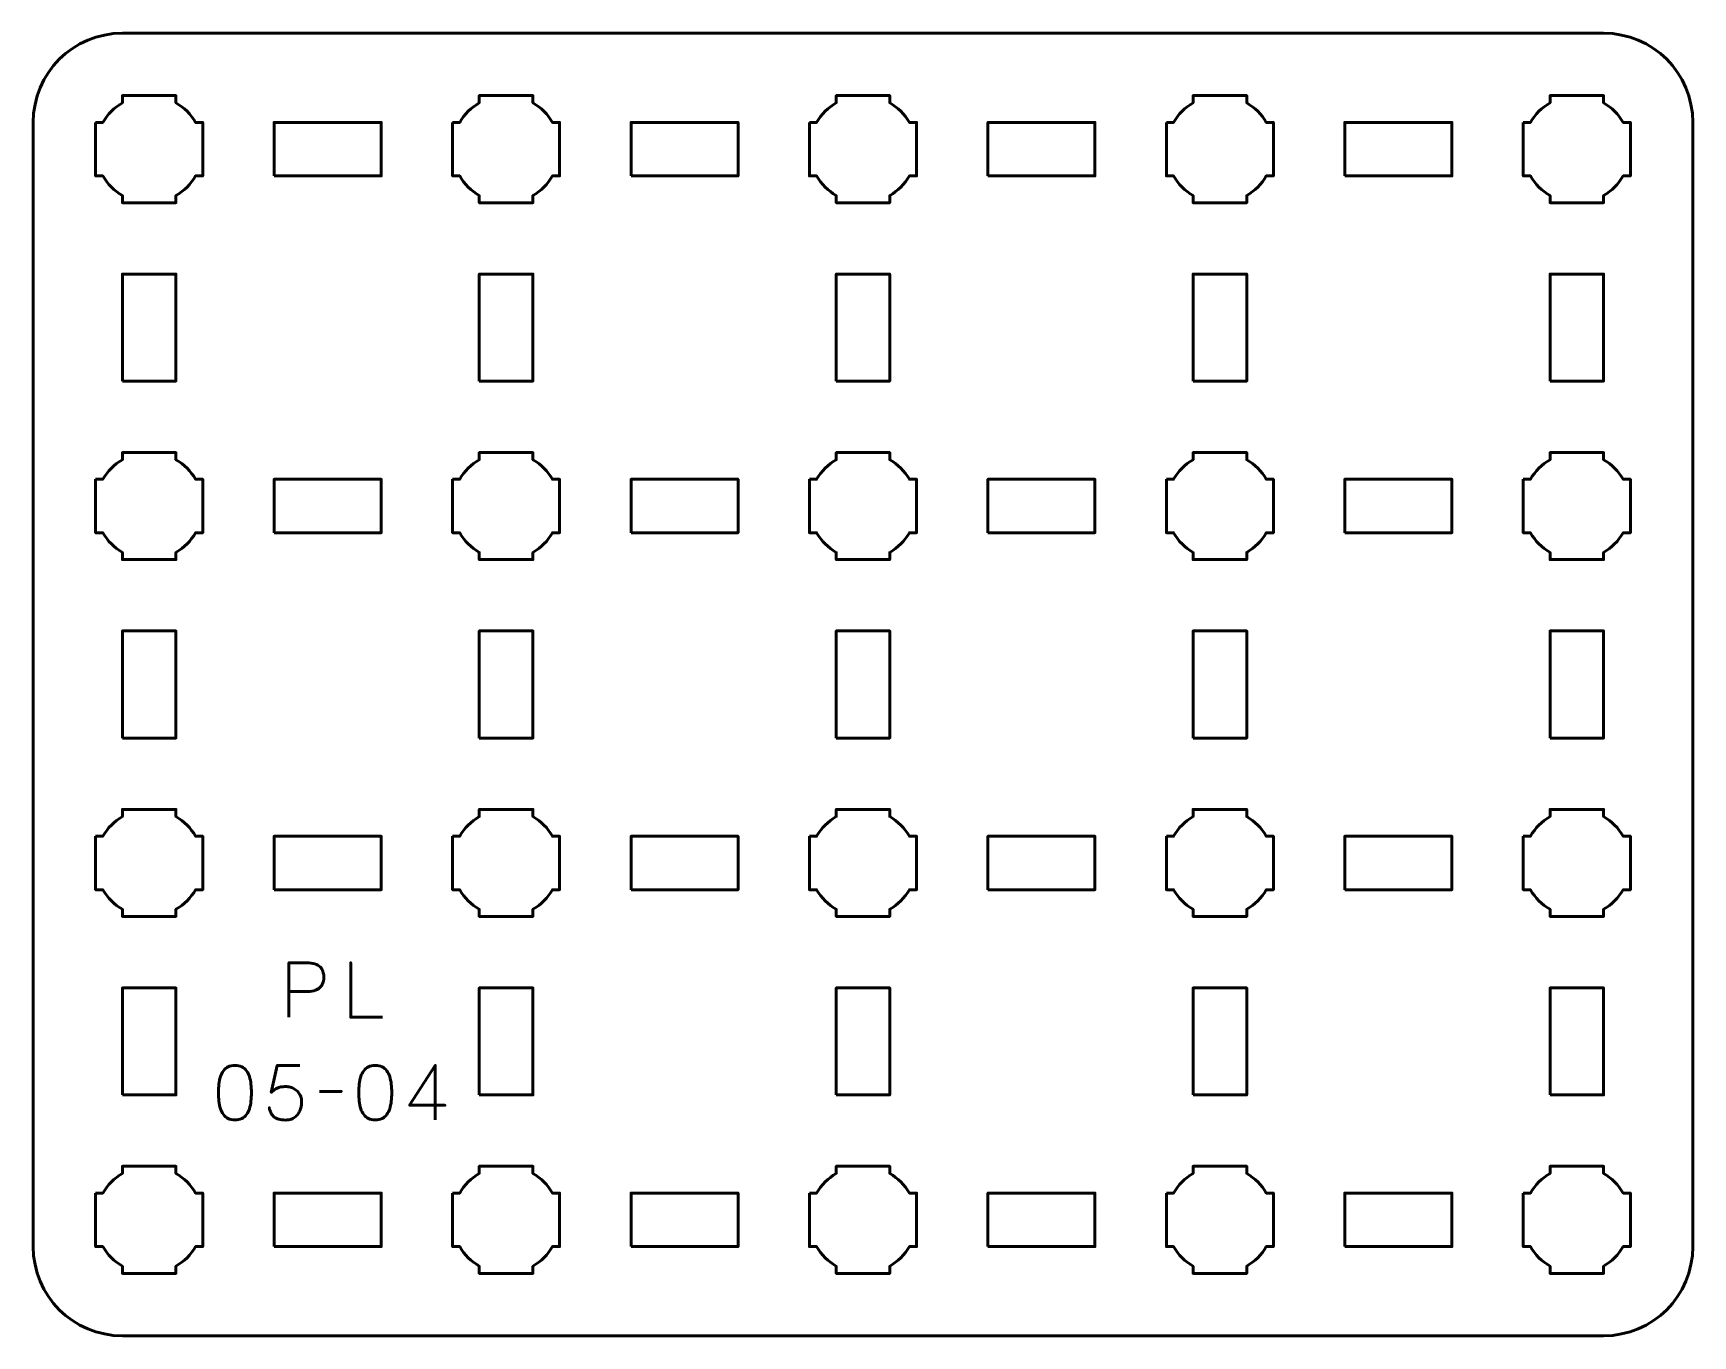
# Model space of a CAD drawing. Header units: centimetres. Extents: x -15.15 to -5.85, y -18.5 to -11.2.
import ezdxf

# ---------------------------------------------------------------- set-up
doc = ezdxf.new("R2010")
doc.units = ezdxf.units.CM
doc.header["$MEASUREMENT"] = 0
doc.layers.add('Layer 1', color=7, linetype='Continuous')

msp = doc.modelspace()

# ---------------------------------------------------------------- linework, layer by layer
at = {"layer": 'Layer 1', "lineweight": 53}
for points in [[(-13.8, -12), (-13.2, -12), (-13.2, -11.7), (-13.8, -11.7), (-13.8, -12)], [(-11.8, -12), (-11.2, -12), (-11.2, -11.7), (-11.8, -11.7), (-11.8, -12)], [(-9.8, -12), (-9.2, -12), (-9.2, -11.7), (-9.8, -11.7), (-9.8, -12)], [(-7.8, -12), (-7.2, -12), (-7.2, -11.7), (-7.8, -11.7), (-7.8, -12)], [(-14.65, -13.15), (-14.35, -13.15), (-14.35, -12.55), (-14.65, -12.55), (-14.65, -13.15)], [(-12.65, -13.15), (-12.35, -13.15), (-12.35, -12.55), (-12.65, -12.55), (-12.65, -13.15)], [(-10.65, -13.15), (-10.35, -13.15), (-10.35, -12.55), (-10.65, -12.55), (-10.65, -13.15)], [(-8.65, -13.15), (-8.35, -13.15), (-8.35, -12.55), (-8.65, -12.55), (-8.65, -13.15)], [(-6.65, -13.15), (-6.35, -13.15), (-6.35, -12.55), (-6.65, -12.55), (-6.65, -13.15)], [(-13.8, -14), (-13.2, -14), (-13.2, -13.7), (-13.8, -13.7), (-13.8, -14)], [(-11.8, -14), (-11.2, -14), (-11.2, -13.7), (-11.8, -13.7), (-11.8, -14)], [(-9.8, -14), (-9.2, -14), (-9.2, -13.7), (-9.8, -13.7), (-9.8, -14)], [(-7.8, -14), (-7.2, -14), (-7.2, -13.7), (-7.8, -13.7), (-7.8, -14)], [(-14.65, -15.15), (-14.35, -15.15), (-14.35, -14.55), (-14.65, -14.55), (-14.65, -15.15)], [(-12.65, -15.15), (-12.35, -15.15), (-12.35, -14.55), (-12.65, -14.55), (-12.65, -15.15)], [(-10.65, -15.15), (-10.35, -15.15), (-10.35, -14.55), (-10.65, -14.55), (-10.65, -15.15)], [(-8.65, -15.15), (-8.35, -15.15), (-8.35, -14.55), (-8.65, -14.55), (-8.65, -15.15)], [(-6.65, -15.15), (-6.35, -15.15), (-6.35, -14.55), (-6.65, -14.55), (-6.65, -15.15)], [(-13.8, -16), (-13.2, -16), (-13.2, -15.7), (-13.8, -15.7), (-13.8, -16)], [(-11.8, -16), (-11.2, -16), (-11.2, -15.7), (-11.8, -15.7), (-11.8, -16)], [(-9.8, -16), (-9.2, -16), (-9.2, -15.7), (-9.8, -15.7), (-9.8, -16)], [(-7.8, -16), (-7.2, -16), (-7.2, -15.7), (-7.8, -15.7), (-7.8, -16)], [(-14.65, -17.15), (-14.35, -17.15), (-14.35, -16.55), (-14.65, -16.55), (-14.65, -17.15)], [(-12.65, -17.15), (-12.35, -17.15), (-12.35, -16.55), (-12.65, -16.55), (-12.65, -17.15)], [(-10.65, -17.15), (-10.35, -17.15), (-10.35, -16.55), (-10.65, -16.55), (-10.65, -17.15)], [(-8.65, -17.15), (-8.35, -17.15), (-8.35, -16.55), (-8.65, -16.55), (-8.65, -17.15)], [(-6.65, -17.15), (-6.35, -17.15), (-6.35, -16.55), (-6.65, -16.55), (-6.65, -17.15)], [(-13.8, -18), (-13.2, -18), (-13.2, -17.7), (-13.8, -17.7), (-13.8, -18)], [(-11.8, -18), (-11.2, -18), (-11.2, -17.7), (-11.8, -17.7), (-11.8, -18)], [(-9.8, -18), (-9.2, -18), (-9.2, -17.7), (-9.8, -17.7), (-9.8, -18)], [(-7.8, -18), (-7.2, -18), (-7.2, -17.7), (-7.8, -17.7), (-7.8, -18)]]:
    msp.add_lwpolyline(points, close=True, dxfattribs=at)
for points, knots in [([(-15.15, -18), (-15.15, -18), (-15.15, -11.7), (-15.15, -11.7), (-15.15, -11.7), (-15.15, -11.42391), (-14.92609, -11.2), (-14.65, -11.2), (-14.65, -11.2), (-14.65, -11.2), (-6.35, -11.2), (-6.35, -11.2), (-6.35, -11.2), (-6.07391, -11.2), (-5.85, -11.42391), (-5.85, -11.7), (-5.85, -11.7), (-5.85, -11.7), (-5.85, -18), (-5.85, -18), (-5.85, -18), (-5.85, -18.27609), (-6.07391, -18.5), (-6.35, -18.5), (-6.35, -18.5), (-6.35, -18.5), (-14.65, -18.5), (-14.65, -18.5), (-14.65, -18.5), (-14.92609, -18.5), (-15.15, -18.27609), (-15.15, -18)], [0, 0, 0, 0, 0.125, 0.125, 0.125, 0.125, 0.25, 0.25, 0.25, 0.25, 0.375, 0.375, 0.375, 0.375, 0.5, 0.5, 0.5, 0.5, 0.625, 0.625, 0.625, 0.625, 0.75, 0.75, 0.75, 0.75, 0.875, 0.875, 0.875, 0.875, 1, 1, 1, 1]), ([(-14.8, -11.7), (-14.8, -11.7), (-14.75985, -11.7), (-14.75985, -11.7), (-14.75985, -11.7), (-14.7335, -11.65447), (-14.69553, -11.6165), (-14.65, -11.59015), (-14.65, -11.59015), (-14.65, -11.59015), (-14.65, -11.55), (-14.65, -11.55), (-14.65, -11.55), (-14.65, -11.55), (-14.5, -11.55), (-14.5, -11.55), (-14.5, -11.55), (-14.5, -11.55), (-14.35, -11.55), (-14.35, -11.55), (-14.35, -11.55), (-14.35, -11.55), (-14.35, -11.59015), (-14.35, -11.59015), (-14.35, -11.59015), (-14.30447, -11.6165), (-14.2665, -11.65447), (-14.24015, -11.7), (-14.24015, -11.7), (-14.24015, -11.7), (-14.2, -11.7), (-14.2, -11.7), (-14.2, -11.7), (-14.2, -11.7), (-14.2, -11.85), (-14.2, -11.85), (-14.2, -11.85), (-14.2, -11.85), (-14.2, -12), (-14.2, -12), (-14.2, -12), (-14.2, -12), (-14.24015, -12), (-14.24015, -12), (-14.24015, -12), (-14.2665, -12.04553), (-14.30447, -12.0835), (-14.35, -12.10985), (-14.35, -12.10985), (-14.35, -12.10985), (-14.35, -12.15), (-14.35, -12.15), (-14.35, -12.15), (-14.35, -12.15), (-14.5, -12.15), (-14.5, -12.15), (-14.5, -12.15), (-14.5, -12.15), (-14.65, -12.15), (-14.65, -12.15), (-14.65, -12.15), (-14.65, -12.15), (-14.65, -12.10985), (-14.65, -12.10985), (-14.65, -12.10985), (-14.69553, -12.0835), (-14.7335, -12.04553), (-14.75985, -12), (-14.75985, -12), (-14.75985, -12), (-14.8, -12), (-14.8, -12), (-14.8, -12), (-14.8, -12), (-14.8, -11.85), (-14.8, -11.85), (-14.8, -11.85), (-14.8, -11.85), (-14.8, -11.7), (-14.8, -11.7)], [0, 0, 0, 0, 0.05, 0.05, 0.05, 0.05, 0.1, 0.1, 0.1, 0.1, 0.15, 0.15, 0.15, 0.15, 0.2, 0.2, 0.2, 0.2, 0.25, 0.25, 0.25, 0.25, 0.3, 0.3, 0.3, 0.3, 0.35, 0.35, 0.35, 0.35, 0.4, 0.4, 0.4, 0.4, 0.45, 0.45, 0.45, 0.45, 0.5, 0.5, 0.5, 0.5, 0.55, 0.55, 0.55, 0.55, 0.6, 0.6, 0.6, 0.6, 0.65, 0.65, 0.65, 0.65, 0.7, 0.7, 0.7, 0.7, 0.75, 0.75, 0.75, 0.75, 0.8, 0.8, 0.8, 0.8, 0.85, 0.85, 0.85, 0.85, 0.9, 0.9, 0.9, 0.9, 0.95, 0.95, 0.95, 0.95, 1, 1, 1, 1]), ([(-12.8, -11.7), (-12.8, -11.7), (-12.75985, -11.7), (-12.75985, -11.7), (-12.75985, -11.7), (-12.7335, -11.65447), (-12.69553, -11.6165), (-12.65, -11.59015), (-12.65, -11.59015), (-12.65, -11.59015), (-12.65, -11.55), (-12.65, -11.55), (-12.65, -11.55), (-12.65, -11.55), (-12.5, -11.55), (-12.5, -11.55), (-12.5, -11.55), (-12.5, -11.55), (-12.35, -11.55), (-12.35, -11.55), (-12.35, -11.55), (-12.35, -11.55), (-12.35, -11.59015), (-12.35, -11.59015), (-12.35, -11.59015), (-12.30447, -11.6165), (-12.2665, -11.65447), (-12.24015, -11.7), (-12.24015, -11.7), (-12.24015, -11.7), (-12.2, -11.7), (-12.2, -11.7), (-12.2, -11.7), (-12.2, -11.7), (-12.2, -11.85), (-12.2, -11.85), (-12.2, -11.85), (-12.2, -11.85), (-12.2, -12), (-12.2, -12), (-12.2, -12), (-12.2, -12), (-12.24015, -12), (-12.24015, -12), (-12.24015, -12), (-12.2665, -12.04553), (-12.30447, -12.0835), (-12.35, -12.10985), (-12.35, -12.10985), (-12.35, -12.10985), (-12.35, -12.15), (-12.35, -12.15), (-12.35, -12.15), (-12.35, -12.15), (-12.5, -12.15), (-12.5, -12.15), (-12.5, -12.15), (-12.5, -12.15), (-12.65, -12.15), (-12.65, -12.15), (-12.65, -12.15), (-12.65, -12.15), (-12.65, -12.10985), (-12.65, -12.10985), (-12.65, -12.10985), (-12.69553, -12.0835), (-12.7335, -12.04553), (-12.75985, -12), (-12.75985, -12), (-12.75985, -12), (-12.8, -12), (-12.8, -12), (-12.8, -12), (-12.8, -12), (-12.8, -11.85), (-12.8, -11.85), (-12.8, -11.85), (-12.8, -11.85), (-12.8, -11.7), (-12.8, -11.7)], [0, 0, 0, 0, 0.05, 0.05, 0.05, 0.05, 0.1, 0.1, 0.1, 0.1, 0.15, 0.15, 0.15, 0.15, 0.2, 0.2, 0.2, 0.2, 0.25, 0.25, 0.25, 0.25, 0.3, 0.3, 0.3, 0.3, 0.35, 0.35, 0.35, 0.35, 0.4, 0.4, 0.4, 0.4, 0.45, 0.45, 0.45, 0.45, 0.5, 0.5, 0.5, 0.5, 0.55, 0.55, 0.55, 0.55, 0.6, 0.6, 0.6, 0.6, 0.65, 0.65, 0.65, 0.65, 0.7, 0.7, 0.7, 0.7, 0.75, 0.75, 0.75, 0.75, 0.8, 0.8, 0.8, 0.8, 0.85, 0.85, 0.85, 0.85, 0.9, 0.9, 0.9, 0.9, 0.95, 0.95, 0.95, 0.95, 1, 1, 1, 1]), ([(-10.8, -11.7), (-10.8, -11.7), (-10.75985, -11.7), (-10.75985, -11.7), (-10.75985, -11.7), (-10.7335, -11.65447), (-10.69553, -11.6165), (-10.65, -11.59015), (-10.65, -11.59015), (-10.65, -11.59015), (-10.65, -11.55), (-10.65, -11.55), (-10.65, -11.55), (-10.65, -11.55), (-10.5, -11.55), (-10.5, -11.55), (-10.5, -11.55), (-10.5, -11.55), (-10.35, -11.55), (-10.35, -11.55), (-10.35, -11.55), (-10.35, -11.55), (-10.35, -11.59015), (-10.35, -11.59015), (-10.35, -11.59015), (-10.30447, -11.6165), (-10.2665, -11.65447), (-10.24015, -11.7), (-10.24015, -11.7), (-10.24015, -11.7), (-10.2, -11.7), (-10.2, -11.7), (-10.2, -11.7), (-10.2, -11.7), (-10.2, -11.85), (-10.2, -11.85), (-10.2, -11.85), (-10.2, -11.85), (-10.2, -12), (-10.2, -12), (-10.2, -12), (-10.2, -12), (-10.24015, -12), (-10.24015, -12), (-10.24015, -12), (-10.2665, -12.04553), (-10.30447, -12.0835), (-10.35, -12.10985), (-10.35, -12.10985), (-10.35, -12.10985), (-10.35, -12.15), (-10.35, -12.15), (-10.35, -12.15), (-10.35, -12.15), (-10.5, -12.15), (-10.5, -12.15), (-10.5, -12.15), (-10.5, -12.15), (-10.65, -12.15), (-10.65, -12.15), (-10.65, -12.15), (-10.65, -12.15), (-10.65, -12.10985), (-10.65, -12.10985), (-10.65, -12.10985), (-10.69553, -12.0835), (-10.7335, -12.04553), (-10.75985, -12), (-10.75985, -12), (-10.75985, -12), (-10.8, -12), (-10.8, -12), (-10.8, -12), (-10.8, -12), (-10.8, -11.85), (-10.8, -11.85), (-10.8, -11.85), (-10.8, -11.85), (-10.8, -11.7), (-10.8, -11.7)], [0, 0, 0, 0, 0.05, 0.05, 0.05, 0.05, 0.1, 0.1, 0.1, 0.1, 0.15, 0.15, 0.15, 0.15, 0.2, 0.2, 0.2, 0.2, 0.25, 0.25, 0.25, 0.25, 0.3, 0.3, 0.3, 0.3, 0.35, 0.35, 0.35, 0.35, 0.4, 0.4, 0.4, 0.4, 0.45, 0.45, 0.45, 0.45, 0.5, 0.5, 0.5, 0.5, 0.55, 0.55, 0.55, 0.55, 0.6, 0.6, 0.6, 0.6, 0.65, 0.65, 0.65, 0.65, 0.7, 0.7, 0.7, 0.7, 0.75, 0.75, 0.75, 0.75, 0.8, 0.8, 0.8, 0.8, 0.85, 0.85, 0.85, 0.85, 0.9, 0.9, 0.9, 0.9, 0.95, 0.95, 0.95, 0.95, 1, 1, 1, 1]), ([(-8.8, -11.7), (-8.8, -11.7), (-8.75985, -11.7), (-8.75985, -11.7), (-8.75985, -11.7), (-8.7335, -11.65447), (-8.69553, -11.6165), (-8.65, -11.59015), (-8.65, -11.59015), (-8.65, -11.59015), (-8.65, -11.55), (-8.65, -11.55), (-8.65, -11.55), (-8.65, -11.55), (-8.5, -11.55), (-8.5, -11.55), (-8.5, -11.55), (-8.5, -11.55), (-8.35, -11.55), (-8.35, -11.55), (-8.35, -11.55), (-8.35, -11.55), (-8.35, -11.59015), (-8.35, -11.59015), (-8.35, -11.59015), (-8.30447, -11.6165), (-8.2665, -11.65447), (-8.24015, -11.7), (-8.24015, -11.7), (-8.24015, -11.7), (-8.2, -11.7), (-8.2, -11.7), (-8.2, -11.7), (-8.2, -11.7), (-8.2, -11.85), (-8.2, -11.85), (-8.2, -11.85), (-8.2, -11.85), (-8.2, -12), (-8.2, -12), (-8.2, -12), (-8.2, -12), (-8.24015, -12), (-8.24015, -12), (-8.24015, -12), (-8.2665, -12.04553), (-8.30447, -12.0835), (-8.35, -12.10985), (-8.35, -12.10985), (-8.35, -12.10985), (-8.35, -12.15), (-8.35, -12.15), (-8.35, -12.15), (-8.35, -12.15), (-8.5, -12.15), (-8.5, -12.15), (-8.5, -12.15), (-8.5, -12.15), (-8.65, -12.15), (-8.65, -12.15), (-8.65, -12.15), (-8.65, -12.15), (-8.65, -12.10985), (-8.65, -12.10985), (-8.65, -12.10985), (-8.69553, -12.0835), (-8.7335, -12.04553), (-8.75985, -12), (-8.75985, -12), (-8.75985, -12), (-8.8, -12), (-8.8, -12), (-8.8, -12), (-8.8, -12), (-8.8, -11.85), (-8.8, -11.85), (-8.8, -11.85), (-8.8, -11.85), (-8.8, -11.7), (-8.8, -11.7)], [0, 0, 0, 0, 0.05, 0.05, 0.05, 0.05, 0.1, 0.1, 0.1, 0.1, 0.15, 0.15, 0.15, 0.15, 0.2, 0.2, 0.2, 0.2, 0.25, 0.25, 0.25, 0.25, 0.3, 0.3, 0.3, 0.3, 0.35, 0.35, 0.35, 0.35, 0.4, 0.4, 0.4, 0.4, 0.45, 0.45, 0.45, 0.45, 0.5, 0.5, 0.5, 0.5, 0.55, 0.55, 0.55, 0.55, 0.6, 0.6, 0.6, 0.6, 0.65, 0.65, 0.65, 0.65, 0.7, 0.7, 0.7, 0.7, 0.75, 0.75, 0.75, 0.75, 0.8, 0.8, 0.8, 0.8, 0.85, 0.85, 0.85, 0.85, 0.9, 0.9, 0.9, 0.9, 0.95, 0.95, 0.95, 0.95, 1, 1, 1, 1]), ([(-6.8, -11.7), (-6.8, -11.7), (-6.75985, -11.7), (-6.75985, -11.7), (-6.75985, -11.7), (-6.7335, -11.65447), (-6.69553, -11.6165), (-6.65, -11.59015), (-6.65, -11.59015), (-6.65, -11.59015), (-6.65, -11.55), (-6.65, -11.55), (-6.65, -11.55), (-6.65, -11.55), (-6.5, -11.55), (-6.5, -11.55), (-6.5, -11.55), (-6.5, -11.55), (-6.35, -11.55), (-6.35, -11.55), (-6.35, -11.55), (-6.35, -11.55), (-6.35, -11.59015), (-6.35, -11.59015), (-6.35, -11.59015), (-6.30447, -11.6165), (-6.2665, -11.65447), (-6.24015, -11.7), (-6.24015, -11.7), (-6.24015, -11.7), (-6.2, -11.7), (-6.2, -11.7), (-6.2, -11.7), (-6.2, -11.7), (-6.2, -11.85), (-6.2, -11.85), (-6.2, -11.85), (-6.2, -11.85), (-6.2, -12), (-6.2, -12), (-6.2, -12), (-6.2, -12), (-6.24015, -12), (-6.24015, -12), (-6.24015, -12), (-6.2665, -12.04553), (-6.30447, -12.0835), (-6.35, -12.10985), (-6.35, -12.10985), (-6.35, -12.10985), (-6.35, -12.15), (-6.35, -12.15), (-6.35, -12.15), (-6.35, -12.15), (-6.5, -12.15), (-6.5, -12.15), (-6.5, -12.15), (-6.5, -12.15), (-6.65, -12.15), (-6.65, -12.15), (-6.65, -12.15), (-6.65, -12.15), (-6.65, -12.10985), (-6.65, -12.10985), (-6.65, -12.10985), (-6.69553, -12.0835), (-6.7335, -12.04553), (-6.75985, -12), (-6.75985, -12), (-6.75985, -12), (-6.8, -12), (-6.8, -12), (-6.8, -12), (-6.8, -12), (-6.8, -11.85), (-6.8, -11.85), (-6.8, -11.85), (-6.8, -11.85), (-6.8, -11.7), (-6.8, -11.7)], [0, 0, 0, 0, 0.05, 0.05, 0.05, 0.05, 0.1, 0.1, 0.1, 0.1, 0.15, 0.15, 0.15, 0.15, 0.2, 0.2, 0.2, 0.2, 0.25, 0.25, 0.25, 0.25, 0.3, 0.3, 0.3, 0.3, 0.35, 0.35, 0.35, 0.35, 0.4, 0.4, 0.4, 0.4, 0.45, 0.45, 0.45, 0.45, 0.5, 0.5, 0.5, 0.5, 0.55, 0.55, 0.55, 0.55, 0.6, 0.6, 0.6, 0.6, 0.65, 0.65, 0.65, 0.65, 0.7, 0.7, 0.7, 0.7, 0.75, 0.75, 0.75, 0.75, 0.8, 0.8, 0.8, 0.8, 0.85, 0.85, 0.85, 0.85, 0.9, 0.9, 0.9, 0.9, 0.95, 0.95, 0.95, 0.95, 1, 1, 1, 1]), ([(-14.8, -13.7), (-14.8, -13.7), (-14.75985, -13.7), (-14.75985, -13.7), (-14.75985, -13.7), (-14.7335, -13.65447), (-14.69553, -13.6165), (-14.65, -13.59015), (-14.65, -13.59015), (-14.65, -13.59015), (-14.65, -13.55), (-14.65, -13.55), (-14.65, -13.55), (-14.65, -13.55), (-14.5, -13.55), (-14.5, -13.55), (-14.5, -13.55), (-14.5, -13.55), (-14.35, -13.55), (-14.35, -13.55), (-14.35, -13.55), (-14.35, -13.55), (-14.35, -13.59015), (-14.35, -13.59015), (-14.35, -13.59015), (-14.30447, -13.6165), (-14.2665, -13.65447), (-14.24015, -13.7), (-14.24015, -13.7), (-14.24015, -13.7), (-14.2, -13.7), (-14.2, -13.7), (-14.2, -13.7), (-14.2, -13.7), (-14.2, -13.85), (-14.2, -13.85), (-14.2, -13.85), (-14.2, -13.85), (-14.2, -14), (-14.2, -14), (-14.2, -14), (-14.2, -14), (-14.24015, -14), (-14.24015, -14), (-14.24015, -14), (-14.2665, -14.04553), (-14.30447, -14.0835), (-14.35, -14.10985), (-14.35, -14.10985), (-14.35, -14.10985), (-14.35, -14.15), (-14.35, -14.15), (-14.35, -14.15), (-14.35, -14.15), (-14.5, -14.15), (-14.5, -14.15), (-14.5, -14.15), (-14.5, -14.15), (-14.65, -14.15), (-14.65, -14.15), (-14.65, -14.15), (-14.65, -14.15), (-14.65, -14.10985), (-14.65, -14.10985), (-14.65, -14.10985), (-14.69553, -14.0835), (-14.7335, -14.04553), (-14.75985, -14), (-14.75985, -14), (-14.75985, -14), (-14.8, -14), (-14.8, -14), (-14.8, -14), (-14.8, -14), (-14.8, -13.85), (-14.8, -13.85), (-14.8, -13.85), (-14.8, -13.85), (-14.8, -13.7), (-14.8, -13.7)], [0, 0, 0, 0, 0.05, 0.05, 0.05, 0.05, 0.1, 0.1, 0.1, 0.1, 0.15, 0.15, 0.15, 0.15, 0.2, 0.2, 0.2, 0.2, 0.25, 0.25, 0.25, 0.25, 0.3, 0.3, 0.3, 0.3, 0.35, 0.35, 0.35, 0.35, 0.4, 0.4, 0.4, 0.4, 0.45, 0.45, 0.45, 0.45, 0.5, 0.5, 0.5, 0.5, 0.55, 0.55, 0.55, 0.55, 0.6, 0.6, 0.6, 0.6, 0.65, 0.65, 0.65, 0.65, 0.7, 0.7, 0.7, 0.7, 0.75, 0.75, 0.75, 0.75, 0.8, 0.8, 0.8, 0.8, 0.85, 0.85, 0.85, 0.85, 0.9, 0.9, 0.9, 0.9, 0.95, 0.95, 0.95, 0.95, 1, 1, 1, 1]), ([(-12.8, -13.7), (-12.8, -13.7), (-12.75985, -13.7), (-12.75985, -13.7), (-12.75985, -13.7), (-12.7335, -13.65447), (-12.69553, -13.6165), (-12.65, -13.59015), (-12.65, -13.59015), (-12.65, -13.59015), (-12.65, -13.55), (-12.65, -13.55), (-12.65, -13.55), (-12.65, -13.55), (-12.5, -13.55), (-12.5, -13.55), (-12.5, -13.55), (-12.5, -13.55), (-12.35, -13.55), (-12.35, -13.55), (-12.35, -13.55), (-12.35, -13.55), (-12.35, -13.59015), (-12.35, -13.59015), (-12.35, -13.59015), (-12.30447, -13.6165), (-12.2665, -13.65447), (-12.24015, -13.7), (-12.24015, -13.7), (-12.24015, -13.7), (-12.2, -13.7), (-12.2, -13.7), (-12.2, -13.7), (-12.2, -13.7), (-12.2, -13.85), (-12.2, -13.85), (-12.2, -13.85), (-12.2, -13.85), (-12.2, -14), (-12.2, -14), (-12.2, -14), (-12.2, -14), (-12.24015, -14), (-12.24015, -14), (-12.24015, -14), (-12.2665, -14.04553), (-12.30447, -14.0835), (-12.35, -14.10985), (-12.35, -14.10985), (-12.35, -14.10985), (-12.35, -14.15), (-12.35, -14.15), (-12.35, -14.15), (-12.35, -14.15), (-12.5, -14.15), (-12.5, -14.15), (-12.5, -14.15), (-12.5, -14.15), (-12.65, -14.15), (-12.65, -14.15), (-12.65, -14.15), (-12.65, -14.15), (-12.65, -14.10985), (-12.65, -14.10985), (-12.65, -14.10985), (-12.69553, -14.0835), (-12.7335, -14.04553), (-12.75985, -14), (-12.75985, -14), (-12.75985, -14), (-12.8, -14), (-12.8, -14), (-12.8, -14), (-12.8, -14), (-12.8, -13.85), (-12.8, -13.85), (-12.8, -13.85), (-12.8, -13.85), (-12.8, -13.7), (-12.8, -13.7)], [0, 0, 0, 0, 0.05, 0.05, 0.05, 0.05, 0.1, 0.1, 0.1, 0.1, 0.15, 0.15, 0.15, 0.15, 0.2, 0.2, 0.2, 0.2, 0.25, 0.25, 0.25, 0.25, 0.3, 0.3, 0.3, 0.3, 0.35, 0.35, 0.35, 0.35, 0.4, 0.4, 0.4, 0.4, 0.45, 0.45, 0.45, 0.45, 0.5, 0.5, 0.5, 0.5, 0.55, 0.55, 0.55, 0.55, 0.6, 0.6, 0.6, 0.6, 0.65, 0.65, 0.65, 0.65, 0.7, 0.7, 0.7, 0.7, 0.75, 0.75, 0.75, 0.75, 0.8, 0.8, 0.8, 0.8, 0.85, 0.85, 0.85, 0.85, 0.9, 0.9, 0.9, 0.9, 0.95, 0.95, 0.95, 0.95, 1, 1, 1, 1]), ([(-10.8, -13.7), (-10.8, -13.7), (-10.75985, -13.7), (-10.75985, -13.7), (-10.75985, -13.7), (-10.7335, -13.65447), (-10.69553, -13.6165), (-10.65, -13.59015), (-10.65, -13.59015), (-10.65, -13.59015), (-10.65, -13.55), (-10.65, -13.55), (-10.65, -13.55), (-10.65, -13.55), (-10.5, -13.55), (-10.5, -13.55), (-10.5, -13.55), (-10.5, -13.55), (-10.35, -13.55), (-10.35, -13.55), (-10.35, -13.55), (-10.35, -13.55), (-10.35, -13.59015), (-10.35, -13.59015), (-10.35, -13.59015), (-10.30447, -13.6165), (-10.2665, -13.65447), (-10.24015, -13.7), (-10.24015, -13.7), (-10.24015, -13.7), (-10.2, -13.7), (-10.2, -13.7), (-10.2, -13.7), (-10.2, -13.7), (-10.2, -13.85), (-10.2, -13.85), (-10.2, -13.85), (-10.2, -13.85), (-10.2, -14), (-10.2, -14), (-10.2, -14), (-10.2, -14), (-10.24015, -14), (-10.24015, -14), (-10.24015, -14), (-10.2665, -14.04553), (-10.30447, -14.0835), (-10.35, -14.10985), (-10.35, -14.10985), (-10.35, -14.10985), (-10.35, -14.15), (-10.35, -14.15), (-10.35, -14.15), (-10.35, -14.15), (-10.5, -14.15), (-10.5, -14.15), (-10.5, -14.15), (-10.5, -14.15), (-10.65, -14.15), (-10.65, -14.15), (-10.65, -14.15), (-10.65, -14.15), (-10.65, -14.10985), (-10.65, -14.10985), (-10.65, -14.10985), (-10.69553, -14.0835), (-10.7335, -14.04553), (-10.75985, -14), (-10.75985, -14), (-10.75985, -14), (-10.8, -14), (-10.8, -14), (-10.8, -14), (-10.8, -14), (-10.8, -13.85), (-10.8, -13.85), (-10.8, -13.85), (-10.8, -13.85), (-10.8, -13.7), (-10.8, -13.7)], [0, 0, 0, 0, 0.05, 0.05, 0.05, 0.05, 0.1, 0.1, 0.1, 0.1, 0.15, 0.15, 0.15, 0.15, 0.2, 0.2, 0.2, 0.2, 0.25, 0.25, 0.25, 0.25, 0.3, 0.3, 0.3, 0.3, 0.35, 0.35, 0.35, 0.35, 0.4, 0.4, 0.4, 0.4, 0.45, 0.45, 0.45, 0.45, 0.5, 0.5, 0.5, 0.5, 0.55, 0.55, 0.55, 0.55, 0.6, 0.6, 0.6, 0.6, 0.65, 0.65, 0.65, 0.65, 0.7, 0.7, 0.7, 0.7, 0.75, 0.75, 0.75, 0.75, 0.8, 0.8, 0.8, 0.8, 0.85, 0.85, 0.85, 0.85, 0.9, 0.9, 0.9, 0.9, 0.95, 0.95, 0.95, 0.95, 1, 1, 1, 1]), ([(-8.8, -13.7), (-8.8, -13.7), (-8.75985, -13.7), (-8.75985, -13.7), (-8.75985, -13.7), (-8.7335, -13.65447), (-8.69553, -13.6165), (-8.65, -13.59015), (-8.65, -13.59015), (-8.65, -13.59015), (-8.65, -13.55), (-8.65, -13.55), (-8.65, -13.55), (-8.65, -13.55), (-8.5, -13.55), (-8.5, -13.55), (-8.5, -13.55), (-8.5, -13.55), (-8.35, -13.55), (-8.35, -13.55), (-8.35, -13.55), (-8.35, -13.55), (-8.35, -13.59015), (-8.35, -13.59015), (-8.35, -13.59015), (-8.30447, -13.6165), (-8.2665, -13.65447), (-8.24015, -13.7), (-8.24015, -13.7), (-8.24015, -13.7), (-8.2, -13.7), (-8.2, -13.7), (-8.2, -13.7), (-8.2, -13.7), (-8.2, -13.85), (-8.2, -13.85), (-8.2, -13.85), (-8.2, -13.85), (-8.2, -14), (-8.2, -14), (-8.2, -14), (-8.2, -14), (-8.24015, -14), (-8.24015, -14), (-8.24015, -14), (-8.2665, -14.04553), (-8.30447, -14.0835), (-8.35, -14.10985), (-8.35, -14.10985), (-8.35, -14.10985), (-8.35, -14.15), (-8.35, -14.15), (-8.35, -14.15), (-8.35, -14.15), (-8.5, -14.15), (-8.5, -14.15), (-8.5, -14.15), (-8.5, -14.15), (-8.65, -14.15), (-8.65, -14.15), (-8.65, -14.15), (-8.65, -14.15), (-8.65, -14.10985), (-8.65, -14.10985), (-8.65, -14.10985), (-8.69553, -14.0835), (-8.7335, -14.04553), (-8.75985, -14), (-8.75985, -14), (-8.75985, -14), (-8.8, -14), (-8.8, -14), (-8.8, -14), (-8.8, -14), (-8.8, -13.85), (-8.8, -13.85), (-8.8, -13.85), (-8.8, -13.85), (-8.8, -13.7), (-8.8, -13.7)], [0, 0, 0, 0, 0.05, 0.05, 0.05, 0.05, 0.1, 0.1, 0.1, 0.1, 0.15, 0.15, 0.15, 0.15, 0.2, 0.2, 0.2, 0.2, 0.25, 0.25, 0.25, 0.25, 0.3, 0.3, 0.3, 0.3, 0.35, 0.35, 0.35, 0.35, 0.4, 0.4, 0.4, 0.4, 0.45, 0.45, 0.45, 0.45, 0.5, 0.5, 0.5, 0.5, 0.55, 0.55, 0.55, 0.55, 0.6, 0.6, 0.6, 0.6, 0.65, 0.65, 0.65, 0.65, 0.7, 0.7, 0.7, 0.7, 0.75, 0.75, 0.75, 0.75, 0.8, 0.8, 0.8, 0.8, 0.85, 0.85, 0.85, 0.85, 0.9, 0.9, 0.9, 0.9, 0.95, 0.95, 0.95, 0.95, 1, 1, 1, 1]), ([(-6.8, -13.7), (-6.8, -13.7), (-6.75985, -13.7), (-6.75985, -13.7), (-6.75985, -13.7), (-6.7335, -13.65447), (-6.69553, -13.6165), (-6.65, -13.59015), (-6.65, -13.59015), (-6.65, -13.59015), (-6.65, -13.55), (-6.65, -13.55), (-6.65, -13.55), (-6.65, -13.55), (-6.5, -13.55), (-6.5, -13.55), (-6.5, -13.55), (-6.5, -13.55), (-6.35, -13.55), (-6.35, -13.55), (-6.35, -13.55), (-6.35, -13.55), (-6.35, -13.59015), (-6.35, -13.59015), (-6.35, -13.59015), (-6.30447, -13.6165), (-6.2665, -13.65447), (-6.24015, -13.7), (-6.24015, -13.7), (-6.24015, -13.7), (-6.2, -13.7), (-6.2, -13.7), (-6.2, -13.7), (-6.2, -13.7), (-6.2, -13.85), (-6.2, -13.85), (-6.2, -13.85), (-6.2, -13.85), (-6.2, -14), (-6.2, -14), (-6.2, -14), (-6.2, -14), (-6.24015, -14), (-6.24015, -14), (-6.24015, -14), (-6.2665, -14.04553), (-6.30447, -14.0835), (-6.35, -14.10985), (-6.35, -14.10985), (-6.35, -14.10985), (-6.35, -14.15), (-6.35, -14.15), (-6.35, -14.15), (-6.35, -14.15), (-6.5, -14.15), (-6.5, -14.15), (-6.5, -14.15), (-6.5, -14.15), (-6.65, -14.15), (-6.65, -14.15), (-6.65, -14.15), (-6.65, -14.15), (-6.65, -14.10985), (-6.65, -14.10985), (-6.65, -14.10985), (-6.69553, -14.0835), (-6.7335, -14.04553), (-6.75985, -14), (-6.75985, -14), (-6.75985, -14), (-6.8, -14), (-6.8, -14), (-6.8, -14), (-6.8, -14), (-6.8, -13.85), (-6.8, -13.85), (-6.8, -13.85), (-6.8, -13.85), (-6.8, -13.7), (-6.8, -13.7)], [0, 0, 0, 0, 0.05, 0.05, 0.05, 0.05, 0.1, 0.1, 0.1, 0.1, 0.15, 0.15, 0.15, 0.15, 0.2, 0.2, 0.2, 0.2, 0.25, 0.25, 0.25, 0.25, 0.3, 0.3, 0.3, 0.3, 0.35, 0.35, 0.35, 0.35, 0.4, 0.4, 0.4, 0.4, 0.45, 0.45, 0.45, 0.45, 0.5, 0.5, 0.5, 0.5, 0.55, 0.55, 0.55, 0.55, 0.6, 0.6, 0.6, 0.6, 0.65, 0.65, 0.65, 0.65, 0.7, 0.7, 0.7, 0.7, 0.75, 0.75, 0.75, 0.75, 0.8, 0.8, 0.8, 0.8, 0.85, 0.85, 0.85, 0.85, 0.9, 0.9, 0.9, 0.9, 0.95, 0.95, 0.95, 0.95, 1, 1, 1, 1]), ([(-14.8, -15.7), (-14.8, -15.7), (-14.75985, -15.7), (-14.75985, -15.7), (-14.75985, -15.7), (-14.7335, -15.65447), (-14.69553, -15.6165), (-14.65, -15.59015), (-14.65, -15.59015), (-14.65, -15.59015), (-14.65, -15.55), (-14.65, -15.55), (-14.65, -15.55), (-14.65, -15.55), (-14.5, -15.55), (-14.5, -15.55), (-14.5, -15.55), (-14.5, -15.55), (-14.35, -15.55), (-14.35, -15.55), (-14.35, -15.55), (-14.35, -15.55), (-14.35, -15.59015), (-14.35, -15.59015), (-14.35, -15.59015), (-14.30447, -15.6165), (-14.2665, -15.65447), (-14.24015, -15.7), (-14.24015, -15.7), (-14.24015, -15.7), (-14.2, -15.7), (-14.2, -15.7), (-14.2, -15.7), (-14.2, -15.7), (-14.2, -15.85), (-14.2, -15.85), (-14.2, -15.85), (-14.2, -15.85), (-14.2, -16), (-14.2, -16), (-14.2, -16), (-14.2, -16), (-14.24015, -16), (-14.24015, -16), (-14.24015, -16), (-14.2665, -16.04553), (-14.30447, -16.0835), (-14.35, -16.10985), (-14.35, -16.10985), (-14.35, -16.10985), (-14.35, -16.15), (-14.35, -16.15), (-14.35, -16.15), (-14.35, -16.15), (-14.5, -16.15), (-14.5, -16.15), (-14.5, -16.15), (-14.5, -16.15), (-14.65, -16.15), (-14.65, -16.15), (-14.65, -16.15), (-14.65, -16.15), (-14.65, -16.10985), (-14.65, -16.10985), (-14.65, -16.10985), (-14.69553, -16.0835), (-14.7335, -16.04553), (-14.75985, -16), (-14.75985, -16), (-14.75985, -16), (-14.8, -16), (-14.8, -16), (-14.8, -16), (-14.8, -16), (-14.8, -15.85), (-14.8, -15.85), (-14.8, -15.85), (-14.8, -15.85), (-14.8, -15.7), (-14.8, -15.7)], [0, 0, 0, 0, 0.05, 0.05, 0.05, 0.05, 0.1, 0.1, 0.1, 0.1, 0.15, 0.15, 0.15, 0.15, 0.2, 0.2, 0.2, 0.2, 0.25, 0.25, 0.25, 0.25, 0.3, 0.3, 0.3, 0.3, 0.35, 0.35, 0.35, 0.35, 0.4, 0.4, 0.4, 0.4, 0.45, 0.45, 0.45, 0.45, 0.5, 0.5, 0.5, 0.5, 0.55, 0.55, 0.55, 0.55, 0.6, 0.6, 0.6, 0.6, 0.65, 0.65, 0.65, 0.65, 0.7, 0.7, 0.7, 0.7, 0.75, 0.75, 0.75, 0.75, 0.8, 0.8, 0.8, 0.8, 0.85, 0.85, 0.85, 0.85, 0.9, 0.9, 0.9, 0.9, 0.95, 0.95, 0.95, 0.95, 1, 1, 1, 1]), ([(-12.8, -15.7), (-12.8, -15.7), (-12.75985, -15.7), (-12.75985, -15.7), (-12.75985, -15.7), (-12.7335, -15.65447), (-12.69553, -15.6165), (-12.65, -15.59015), (-12.65, -15.59015), (-12.65, -15.59015), (-12.65, -15.55), (-12.65, -15.55), (-12.65, -15.55), (-12.65, -15.55), (-12.5, -15.55), (-12.5, -15.55), (-12.5, -15.55), (-12.5, -15.55), (-12.35, -15.55), (-12.35, -15.55), (-12.35, -15.55), (-12.35, -15.55), (-12.35, -15.59015), (-12.35, -15.59015), (-12.35, -15.59015), (-12.30447, -15.6165), (-12.2665, -15.65447), (-12.24015, -15.7), (-12.24015, -15.7), (-12.24015, -15.7), (-12.2, -15.7), (-12.2, -15.7), (-12.2, -15.7), (-12.2, -15.7), (-12.2, -15.85), (-12.2, -15.85), (-12.2, -15.85), (-12.2, -15.85), (-12.2, -16), (-12.2, -16), (-12.2, -16), (-12.2, -16), (-12.24015, -16), (-12.24015, -16), (-12.24015, -16), (-12.2665, -16.04553), (-12.30447, -16.0835), (-12.35, -16.10985), (-12.35, -16.10985), (-12.35, -16.10985), (-12.35, -16.15), (-12.35, -16.15), (-12.35, -16.15), (-12.35, -16.15), (-12.5, -16.15), (-12.5, -16.15), (-12.5, -16.15), (-12.5, -16.15), (-12.65, -16.15), (-12.65, -16.15), (-12.65, -16.15), (-12.65, -16.15), (-12.65, -16.10985), (-12.65, -16.10985), (-12.65, -16.10985), (-12.69553, -16.0835), (-12.7335, -16.04553), (-12.75985, -16), (-12.75985, -16), (-12.75985, -16), (-12.8, -16), (-12.8, -16), (-12.8, -16), (-12.8, -16), (-12.8, -15.85), (-12.8, -15.85), (-12.8, -15.85), (-12.8, -15.85), (-12.8, -15.7), (-12.8, -15.7)], [0, 0, 0, 0, 0.05, 0.05, 0.05, 0.05, 0.1, 0.1, 0.1, 0.1, 0.15, 0.15, 0.15, 0.15, 0.2, 0.2, 0.2, 0.2, 0.25, 0.25, 0.25, 0.25, 0.3, 0.3, 0.3, 0.3, 0.35, 0.35, 0.35, 0.35, 0.4, 0.4, 0.4, 0.4, 0.45, 0.45, 0.45, 0.45, 0.5, 0.5, 0.5, 0.5, 0.55, 0.55, 0.55, 0.55, 0.6, 0.6, 0.6, 0.6, 0.65, 0.65, 0.65, 0.65, 0.7, 0.7, 0.7, 0.7, 0.75, 0.75, 0.75, 0.75, 0.8, 0.8, 0.8, 0.8, 0.85, 0.85, 0.85, 0.85, 0.9, 0.9, 0.9, 0.9, 0.95, 0.95, 0.95, 0.95, 1, 1, 1, 1]), ([(-10.8, -15.7), (-10.8, -15.7), (-10.75985, -15.7), (-10.75985, -15.7), (-10.75985, -15.7), (-10.7335, -15.65447), (-10.69553, -15.6165), (-10.65, -15.59015), (-10.65, -15.59015), (-10.65, -15.59015), (-10.65, -15.55), (-10.65, -15.55), (-10.65, -15.55), (-10.65, -15.55), (-10.5, -15.55), (-10.5, -15.55), (-10.5, -15.55), (-10.5, -15.55), (-10.35, -15.55), (-10.35, -15.55), (-10.35, -15.55), (-10.35, -15.55), (-10.35, -15.59015), (-10.35, -15.59015), (-10.35, -15.59015), (-10.30447, -15.6165), (-10.2665, -15.65447), (-10.24015, -15.7), (-10.24015, -15.7), (-10.24015, -15.7), (-10.2, -15.7), (-10.2, -15.7), (-10.2, -15.7), (-10.2, -15.7), (-10.2, -15.85), (-10.2, -15.85), (-10.2, -15.85), (-10.2, -15.85), (-10.2, -16), (-10.2, -16), (-10.2, -16), (-10.2, -16), (-10.24015, -16), (-10.24015, -16), (-10.24015, -16), (-10.2665, -16.04553), (-10.30447, -16.0835), (-10.35, -16.10985), (-10.35, -16.10985), (-10.35, -16.10985), (-10.35, -16.15), (-10.35, -16.15), (-10.35, -16.15), (-10.35, -16.15), (-10.5, -16.15), (-10.5, -16.15), (-10.5, -16.15), (-10.5, -16.15), (-10.65, -16.15), (-10.65, -16.15), (-10.65, -16.15), (-10.65, -16.15), (-10.65, -16.10985), (-10.65, -16.10985), (-10.65, -16.10985), (-10.69553, -16.0835), (-10.7335, -16.04553), (-10.75985, -16), (-10.75985, -16), (-10.75985, -16), (-10.8, -16), (-10.8, -16), (-10.8, -16), (-10.8, -16), (-10.8, -15.85), (-10.8, -15.85), (-10.8, -15.85), (-10.8, -15.85), (-10.8, -15.7), (-10.8, -15.7)], [0, 0, 0, 0, 0.05, 0.05, 0.05, 0.05, 0.1, 0.1, 0.1, 0.1, 0.15, 0.15, 0.15, 0.15, 0.2, 0.2, 0.2, 0.2, 0.25, 0.25, 0.25, 0.25, 0.3, 0.3, 0.3, 0.3, 0.35, 0.35, 0.35, 0.35, 0.4, 0.4, 0.4, 0.4, 0.45, 0.45, 0.45, 0.45, 0.5, 0.5, 0.5, 0.5, 0.55, 0.55, 0.55, 0.55, 0.6, 0.6, 0.6, 0.6, 0.65, 0.65, 0.65, 0.65, 0.7, 0.7, 0.7, 0.7, 0.75, 0.75, 0.75, 0.75, 0.8, 0.8, 0.8, 0.8, 0.85, 0.85, 0.85, 0.85, 0.9, 0.9, 0.9, 0.9, 0.95, 0.95, 0.95, 0.95, 1, 1, 1, 1]), ([(-8.8, -15.7), (-8.8, -15.7), (-8.75985, -15.7), (-8.75985, -15.7), (-8.75985, -15.7), (-8.7335, -15.65447), (-8.69553, -15.6165), (-8.65, -15.59015), (-8.65, -15.59015), (-8.65, -15.59015), (-8.65, -15.55), (-8.65, -15.55), (-8.65, -15.55), (-8.65, -15.55), (-8.5, -15.55), (-8.5, -15.55), (-8.5, -15.55), (-8.5, -15.55), (-8.35, -15.55), (-8.35, -15.55), (-8.35, -15.55), (-8.35, -15.55), (-8.35, -15.59015), (-8.35, -15.59015), (-8.35, -15.59015), (-8.30447, -15.6165), (-8.2665, -15.65447), (-8.24015, -15.7), (-8.24015, -15.7), (-8.24015, -15.7), (-8.2, -15.7), (-8.2, -15.7), (-8.2, -15.7), (-8.2, -15.7), (-8.2, -15.85), (-8.2, -15.85), (-8.2, -15.85), (-8.2, -15.85), (-8.2, -16), (-8.2, -16), (-8.2, -16), (-8.2, -16), (-8.24015, -16), (-8.24015, -16), (-8.24015, -16), (-8.2665, -16.04553), (-8.30447, -16.0835), (-8.35, -16.10985), (-8.35, -16.10985), (-8.35, -16.10985), (-8.35, -16.15), (-8.35, -16.15), (-8.35, -16.15), (-8.35, -16.15), (-8.5, -16.15), (-8.5, -16.15), (-8.5, -16.15), (-8.5, -16.15), (-8.65, -16.15), (-8.65, -16.15), (-8.65, -16.15), (-8.65, -16.15), (-8.65, -16.10985), (-8.65, -16.10985), (-8.65, -16.10985), (-8.69553, -16.0835), (-8.7335, -16.04553), (-8.75985, -16), (-8.75985, -16), (-8.75985, -16), (-8.8, -16), (-8.8, -16), (-8.8, -16), (-8.8, -16), (-8.8, -15.85), (-8.8, -15.85), (-8.8, -15.85), (-8.8, -15.85), (-8.8, -15.7), (-8.8, -15.7)], [0, 0, 0, 0, 0.05, 0.05, 0.05, 0.05, 0.1, 0.1, 0.1, 0.1, 0.15, 0.15, 0.15, 0.15, 0.2, 0.2, 0.2, 0.2, 0.25, 0.25, 0.25, 0.25, 0.3, 0.3, 0.3, 0.3, 0.35, 0.35, 0.35, 0.35, 0.4, 0.4, 0.4, 0.4, 0.45, 0.45, 0.45, 0.45, 0.5, 0.5, 0.5, 0.5, 0.55, 0.55, 0.55, 0.55, 0.6, 0.6, 0.6, 0.6, 0.65, 0.65, 0.65, 0.65, 0.7, 0.7, 0.7, 0.7, 0.75, 0.75, 0.75, 0.75, 0.8, 0.8, 0.8, 0.8, 0.85, 0.85, 0.85, 0.85, 0.9, 0.9, 0.9, 0.9, 0.95, 0.95, 0.95, 0.95, 1, 1, 1, 1]), ([(-6.8, -15.7), (-6.8, -15.7), (-6.75985, -15.7), (-6.75985, -15.7), (-6.75985, -15.7), (-6.7335, -15.65447), (-6.69553, -15.6165), (-6.65, -15.59015), (-6.65, -15.59015), (-6.65, -15.59015), (-6.65, -15.55), (-6.65, -15.55), (-6.65, -15.55), (-6.65, -15.55), (-6.5, -15.55), (-6.5, -15.55), (-6.5, -15.55), (-6.5, -15.55), (-6.35, -15.55), (-6.35, -15.55), (-6.35, -15.55), (-6.35, -15.55), (-6.35, -15.59015), (-6.35, -15.59015), (-6.35, -15.59015), (-6.30447, -15.6165), (-6.2665, -15.65447), (-6.24015, -15.7), (-6.24015, -15.7), (-6.24015, -15.7), (-6.2, -15.7), (-6.2, -15.7), (-6.2, -15.7), (-6.2, -15.7), (-6.2, -15.85), (-6.2, -15.85), (-6.2, -15.85), (-6.2, -15.85), (-6.2, -16), (-6.2, -16), (-6.2, -16), (-6.2, -16), (-6.24015, -16), (-6.24015, -16), (-6.24015, -16), (-6.2665, -16.04553), (-6.30447, -16.0835), (-6.35, -16.10985), (-6.35, -16.10985), (-6.35, -16.10985), (-6.35, -16.15), (-6.35, -16.15), (-6.35, -16.15), (-6.35, -16.15), (-6.5, -16.15), (-6.5, -16.15), (-6.5, -16.15), (-6.5, -16.15), (-6.65, -16.15), (-6.65, -16.15), (-6.65, -16.15), (-6.65, -16.15), (-6.65, -16.10985), (-6.65, -16.10985), (-6.65, -16.10985), (-6.69553, -16.0835), (-6.7335, -16.04553), (-6.75985, -16), (-6.75985, -16), (-6.75985, -16), (-6.8, -16), (-6.8, -16), (-6.8, -16), (-6.8, -16), (-6.8, -15.85), (-6.8, -15.85), (-6.8, -15.85), (-6.8, -15.85), (-6.8, -15.7), (-6.8, -15.7)], [0, 0, 0, 0, 0.05, 0.05, 0.05, 0.05, 0.1, 0.1, 0.1, 0.1, 0.15, 0.15, 0.15, 0.15, 0.2, 0.2, 0.2, 0.2, 0.25, 0.25, 0.25, 0.25, 0.3, 0.3, 0.3, 0.3, 0.35, 0.35, 0.35, 0.35, 0.4, 0.4, 0.4, 0.4, 0.45, 0.45, 0.45, 0.45, 0.5, 0.5, 0.5, 0.5, 0.55, 0.55, 0.55, 0.55, 0.6, 0.6, 0.6, 0.6, 0.65, 0.65, 0.65, 0.65, 0.7, 0.7, 0.7, 0.7, 0.75, 0.75, 0.75, 0.75, 0.8, 0.8, 0.8, 0.8, 0.85, 0.85, 0.85, 0.85, 0.9, 0.9, 0.9, 0.9, 0.95, 0.95, 0.95, 0.95, 1, 1, 1, 1]), ([(-14.8, -17.7), (-14.8, -17.7), (-14.75985, -17.7), (-14.75985, -17.7), (-14.75985, -17.7), (-14.7335, -17.65447), (-14.69553, -17.6165), (-14.65, -17.59015), (-14.65, -17.59015), (-14.65, -17.59015), (-14.65, -17.55), (-14.65, -17.55), (-14.65, -17.55), (-14.65, -17.55), (-14.5, -17.55), (-14.5, -17.55), (-14.5, -17.55), (-14.5, -17.55), (-14.35, -17.55), (-14.35, -17.55), (-14.35, -17.55), (-14.35, -17.55), (-14.35, -17.59015), (-14.35, -17.59015), (-14.35, -17.59015), (-14.30447, -17.6165), (-14.2665, -17.65447), (-14.24015, -17.7), (-14.24015, -17.7), (-14.24015, -17.7), (-14.2, -17.7), (-14.2, -17.7), (-14.2, -17.7), (-14.2, -17.7), (-14.2, -17.85), (-14.2, -17.85), (-14.2, -17.85), (-14.2, -17.85), (-14.2, -18), (-14.2, -18), (-14.2, -18), (-14.2, -18), (-14.24015, -18), (-14.24015, -18), (-14.24015, -18), (-14.2665, -18.04553), (-14.30447, -18.0835), (-14.35, -18.10985), (-14.35, -18.10985), (-14.35, -18.10985), (-14.35, -18.15), (-14.35, -18.15), (-14.35, -18.15), (-14.35, -18.15), (-14.5, -18.15), (-14.5, -18.15), (-14.5, -18.15), (-14.5, -18.15), (-14.65, -18.15), (-14.65, -18.15), (-14.65, -18.15), (-14.65, -18.15), (-14.65, -18.10985), (-14.65, -18.10985), (-14.65, -18.10985), (-14.69553, -18.0835), (-14.7335, -18.04553), (-14.75985, -18), (-14.75985, -18), (-14.75985, -18), (-14.8, -18), (-14.8, -18), (-14.8, -18), (-14.8, -18), (-14.8, -17.85), (-14.8, -17.85), (-14.8, -17.85), (-14.8, -17.85), (-14.8, -17.7), (-14.8, -17.7)], [0, 0, 0, 0, 0.05, 0.05, 0.05, 0.05, 0.1, 0.1, 0.1, 0.1, 0.15, 0.15, 0.15, 0.15, 0.2, 0.2, 0.2, 0.2, 0.25, 0.25, 0.25, 0.25, 0.3, 0.3, 0.3, 0.3, 0.35, 0.35, 0.35, 0.35, 0.4, 0.4, 0.4, 0.4, 0.45, 0.45, 0.45, 0.45, 0.5, 0.5, 0.5, 0.5, 0.55, 0.55, 0.55, 0.55, 0.6, 0.6, 0.6, 0.6, 0.65, 0.65, 0.65, 0.65, 0.7, 0.7, 0.7, 0.7, 0.75, 0.75, 0.75, 0.75, 0.8, 0.8, 0.8, 0.8, 0.85, 0.85, 0.85, 0.85, 0.9, 0.9, 0.9, 0.9, 0.95, 0.95, 0.95, 0.95, 1, 1, 1, 1]), ([(-12.8, -17.7), (-12.8, -17.7), (-12.75985, -17.7), (-12.75985, -17.7), (-12.75985, -17.7), (-12.7335, -17.65447), (-12.69553, -17.6165), (-12.65, -17.59015), (-12.65, -17.59015), (-12.65, -17.59015), (-12.65, -17.55), (-12.65, -17.55), (-12.65, -17.55), (-12.65, -17.55), (-12.5, -17.55), (-12.5, -17.55), (-12.5, -17.55), (-12.5, -17.55), (-12.35, -17.55), (-12.35, -17.55), (-12.35, -17.55), (-12.35, -17.55), (-12.35, -17.59015), (-12.35, -17.59015), (-12.35, -17.59015), (-12.30447, -17.6165), (-12.2665, -17.65447), (-12.24015, -17.7), (-12.24015, -17.7), (-12.24015, -17.7), (-12.2, -17.7), (-12.2, -17.7), (-12.2, -17.7), (-12.2, -17.7), (-12.2, -17.85), (-12.2, -17.85), (-12.2, -17.85), (-12.2, -17.85), (-12.2, -18), (-12.2, -18), (-12.2, -18), (-12.2, -18), (-12.24015, -18), (-12.24015, -18), (-12.24015, -18), (-12.2665, -18.04553), (-12.30447, -18.0835), (-12.35, -18.10985), (-12.35, -18.10985), (-12.35, -18.10985), (-12.35, -18.15), (-12.35, -18.15), (-12.35, -18.15), (-12.35, -18.15), (-12.5, -18.15), (-12.5, -18.15), (-12.5, -18.15), (-12.5, -18.15), (-12.65, -18.15), (-12.65, -18.15), (-12.65, -18.15), (-12.65, -18.15), (-12.65, -18.10985), (-12.65, -18.10985), (-12.65, -18.10985), (-12.69553, -18.0835), (-12.7335, -18.04553), (-12.75985, -18), (-12.75985, -18), (-12.75985, -18), (-12.8, -18), (-12.8, -18), (-12.8, -18), (-12.8, -18), (-12.8, -17.85), (-12.8, -17.85), (-12.8, -17.85), (-12.8, -17.85), (-12.8, -17.7), (-12.8, -17.7)], [0, 0, 0, 0, 0.05, 0.05, 0.05, 0.05, 0.1, 0.1, 0.1, 0.1, 0.15, 0.15, 0.15, 0.15, 0.2, 0.2, 0.2, 0.2, 0.25, 0.25, 0.25, 0.25, 0.3, 0.3, 0.3, 0.3, 0.35, 0.35, 0.35, 0.35, 0.4, 0.4, 0.4, 0.4, 0.45, 0.45, 0.45, 0.45, 0.5, 0.5, 0.5, 0.5, 0.55, 0.55, 0.55, 0.55, 0.6, 0.6, 0.6, 0.6, 0.65, 0.65, 0.65, 0.65, 0.7, 0.7, 0.7, 0.7, 0.75, 0.75, 0.75, 0.75, 0.8, 0.8, 0.8, 0.8, 0.85, 0.85, 0.85, 0.85, 0.9, 0.9, 0.9, 0.9, 0.95, 0.95, 0.95, 0.95, 1, 1, 1, 1]), ([(-10.8, -17.7), (-10.8, -17.7), (-10.75985, -17.7), (-10.75985, -17.7), (-10.75985, -17.7), (-10.7335, -17.65447), (-10.69553, -17.6165), (-10.65, -17.59015), (-10.65, -17.59015), (-10.65, -17.59015), (-10.65, -17.55), (-10.65, -17.55), (-10.65, -17.55), (-10.65, -17.55), (-10.5, -17.55), (-10.5, -17.55), (-10.5, -17.55), (-10.5, -17.55), (-10.35, -17.55), (-10.35, -17.55), (-10.35, -17.55), (-10.35, -17.55), (-10.35, -17.59015), (-10.35, -17.59015), (-10.35, -17.59015), (-10.30447, -17.6165), (-10.2665, -17.65447), (-10.24015, -17.7), (-10.24015, -17.7), (-10.24015, -17.7), (-10.2, -17.7), (-10.2, -17.7), (-10.2, -17.7), (-10.2, -17.7), (-10.2, -17.85), (-10.2, -17.85), (-10.2, -17.85), (-10.2, -17.85), (-10.2, -18), (-10.2, -18), (-10.2, -18), (-10.2, -18), (-10.24015, -18), (-10.24015, -18), (-10.24015, -18), (-10.2665, -18.04553), (-10.30447, -18.0835), (-10.35, -18.10985), (-10.35, -18.10985), (-10.35, -18.10985), (-10.35, -18.15), (-10.35, -18.15), (-10.35, -18.15), (-10.35, -18.15), (-10.5, -18.15), (-10.5, -18.15), (-10.5, -18.15), (-10.5, -18.15), (-10.65, -18.15), (-10.65, -18.15), (-10.65, -18.15), (-10.65, -18.15), (-10.65, -18.10985), (-10.65, -18.10985), (-10.65, -18.10985), (-10.69553, -18.0835), (-10.7335, -18.04553), (-10.75985, -18), (-10.75985, -18), (-10.75985, -18), (-10.8, -18), (-10.8, -18), (-10.8, -18), (-10.8, -18), (-10.8, -17.85), (-10.8, -17.85), (-10.8, -17.85), (-10.8, -17.85), (-10.8, -17.7), (-10.8, -17.7)], [0, 0, 0, 0, 0.05, 0.05, 0.05, 0.05, 0.1, 0.1, 0.1, 0.1, 0.15, 0.15, 0.15, 0.15, 0.2, 0.2, 0.2, 0.2, 0.25, 0.25, 0.25, 0.25, 0.3, 0.3, 0.3, 0.3, 0.35, 0.35, 0.35, 0.35, 0.4, 0.4, 0.4, 0.4, 0.45, 0.45, 0.45, 0.45, 0.5, 0.5, 0.5, 0.5, 0.55, 0.55, 0.55, 0.55, 0.6, 0.6, 0.6, 0.6, 0.65, 0.65, 0.65, 0.65, 0.7, 0.7, 0.7, 0.7, 0.75, 0.75, 0.75, 0.75, 0.8, 0.8, 0.8, 0.8, 0.85, 0.85, 0.85, 0.85, 0.9, 0.9, 0.9, 0.9, 0.95, 0.95, 0.95, 0.95, 1, 1, 1, 1]), ([(-8.8, -17.7), (-8.8, -17.7), (-8.75985, -17.7), (-8.75985, -17.7), (-8.75985, -17.7), (-8.7335, -17.65447), (-8.69553, -17.6165), (-8.65, -17.59015), (-8.65, -17.59015), (-8.65, -17.59015), (-8.65, -17.55), (-8.65, -17.55), (-8.65, -17.55), (-8.65, -17.55), (-8.5, -17.55), (-8.5, -17.55), (-8.5, -17.55), (-8.5, -17.55), (-8.35, -17.55), (-8.35, -17.55), (-8.35, -17.55), (-8.35, -17.55), (-8.35, -17.59015), (-8.35, -17.59015), (-8.35, -17.59015), (-8.30447, -17.6165), (-8.2665, -17.65447), (-8.24015, -17.7), (-8.24015, -17.7), (-8.24015, -17.7), (-8.2, -17.7), (-8.2, -17.7), (-8.2, -17.7), (-8.2, -17.7), (-8.2, -17.85), (-8.2, -17.85), (-8.2, -17.85), (-8.2, -17.85), (-8.2, -18), (-8.2, -18), (-8.2, -18), (-8.2, -18), (-8.24015, -18), (-8.24015, -18), (-8.24015, -18), (-8.2665, -18.04553), (-8.30447, -18.0835), (-8.35, -18.10985), (-8.35, -18.10985), (-8.35, -18.10985), (-8.35, -18.15), (-8.35, -18.15), (-8.35, -18.15), (-8.35, -18.15), (-8.5, -18.15), (-8.5, -18.15), (-8.5, -18.15), (-8.5, -18.15), (-8.65, -18.15), (-8.65, -18.15), (-8.65, -18.15), (-8.65, -18.15), (-8.65, -18.10985), (-8.65, -18.10985), (-8.65, -18.10985), (-8.69553, -18.0835), (-8.7335, -18.04553), (-8.75985, -18), (-8.75985, -18), (-8.75985, -18), (-8.8, -18), (-8.8, -18), (-8.8, -18), (-8.8, -18), (-8.8, -17.85), (-8.8, -17.85), (-8.8, -17.85), (-8.8, -17.85), (-8.8, -17.7), (-8.8, -17.7)], [0, 0, 0, 0, 0.05, 0.05, 0.05, 0.05, 0.1, 0.1, 0.1, 0.1, 0.15, 0.15, 0.15, 0.15, 0.2, 0.2, 0.2, 0.2, 0.25, 0.25, 0.25, 0.25, 0.3, 0.3, 0.3, 0.3, 0.35, 0.35, 0.35, 0.35, 0.4, 0.4, 0.4, 0.4, 0.45, 0.45, 0.45, 0.45, 0.5, 0.5, 0.5, 0.5, 0.55, 0.55, 0.55, 0.55, 0.6, 0.6, 0.6, 0.6, 0.65, 0.65, 0.65, 0.65, 0.7, 0.7, 0.7, 0.7, 0.75, 0.75, 0.75, 0.75, 0.8, 0.8, 0.8, 0.8, 0.85, 0.85, 0.85, 0.85, 0.9, 0.9, 0.9, 0.9, 0.95, 0.95, 0.95, 0.95, 1, 1, 1, 1]), ([(-6.8, -17.7), (-6.8, -17.7), (-6.75985, -17.7), (-6.75985, -17.7), (-6.75985, -17.7), (-6.7335, -17.65447), (-6.69553, -17.6165), (-6.65, -17.59015), (-6.65, -17.59015), (-6.65, -17.59015), (-6.65, -17.55), (-6.65, -17.55), (-6.65, -17.55), (-6.65, -17.55), (-6.5, -17.55), (-6.5, -17.55), (-6.5, -17.55), (-6.5, -17.55), (-6.35, -17.55), (-6.35, -17.55), (-6.35, -17.55), (-6.35, -17.55), (-6.35, -17.59015), (-6.35, -17.59015), (-6.35, -17.59015), (-6.30447, -17.6165), (-6.2665, -17.65447), (-6.24015, -17.7), (-6.24015, -17.7), (-6.24015, -17.7), (-6.2, -17.7), (-6.2, -17.7), (-6.2, -17.7), (-6.2, -17.7), (-6.2, -17.85), (-6.2, -17.85), (-6.2, -17.85), (-6.2, -17.85), (-6.2, -18), (-6.2, -18), (-6.2, -18), (-6.2, -18), (-6.24015, -18), (-6.24015, -18), (-6.24015, -18), (-6.2665, -18.04553), (-6.30447, -18.0835), (-6.35, -18.10985), (-6.35, -18.10985), (-6.35, -18.10985), (-6.35, -18.15), (-6.35, -18.15), (-6.35, -18.15), (-6.35, -18.15), (-6.5, -18.15), (-6.5, -18.15), (-6.5, -18.15), (-6.5, -18.15), (-6.65, -18.15), (-6.65, -18.15), (-6.65, -18.15), (-6.65, -18.15), (-6.65, -18.10985), (-6.65, -18.10985), (-6.65, -18.10985), (-6.69553, -18.0835), (-6.7335, -18.04553), (-6.75985, -18), (-6.75985, -18), (-6.75985, -18), (-6.8, -18), (-6.8, -18), (-6.8, -18), (-6.8, -18), (-6.8, -17.85), (-6.8, -17.85), (-6.8, -17.85), (-6.8, -17.85), (-6.8, -17.7), (-6.8, -17.7)], [0, 0, 0, 0, 0.05, 0.05, 0.05, 0.05, 0.1, 0.1, 0.1, 0.1, 0.15, 0.15, 0.15, 0.15, 0.2, 0.2, 0.2, 0.2, 0.25, 0.25, 0.25, 0.25, 0.3, 0.3, 0.3, 0.3, 0.35, 0.35, 0.35, 0.35, 0.4, 0.4, 0.4, 0.4, 0.45, 0.45, 0.45, 0.45, 0.5, 0.5, 0.5, 0.5, 0.55, 0.55, 0.55, 0.55, 0.6, 0.6, 0.6, 0.6, 0.65, 0.65, 0.65, 0.65, 0.7, 0.7, 0.7, 0.7, 0.75, 0.75, 0.75, 0.75, 0.8, 0.8, 0.8, 0.8, 0.85, 0.85, 0.85, 0.85, 0.9, 0.9, 0.9, 0.9, 0.95, 0.95, 0.95, 0.95, 1, 1, 1, 1])]:
    msp.add_open_spline(points, degree=3, knots=knots, dxfattribs=at)
at = {"layer": 'Layer 1', "color": 5, "lineweight": 53}
for points, knots in [([(-13.71716, -16.71432), (-13.71716, -16.71432), (-13.71716, -16.4091), (-13.71716, -16.4091), (-13.71716, -16.4091), (-13.71716, -16.4091), (-13.61979, -16.4091), (-13.61979, -16.4091), (-13.61979, -16.4091), (-13.60032, -16.40917), (-13.58431, -16.41136), (-13.57168, -16.41559), (-13.57168, -16.41559), (-13.55912, -16.41975), (-13.54924, -16.42554), (-13.54211, -16.43288), (-13.54211, -16.43288), (-13.53499, -16.44014), (-13.52991, -16.44847), (-13.5268, -16.45785), (-13.5268, -16.45785), (-13.52377, -16.46724), (-13.52201, -16.47704), (-13.52158, -16.48742), (-13.52158, -16.48742), (-13.52109, -16.49779), (-13.52229, -16.50795), (-13.52511, -16.51782), (-13.52511, -16.51782), (-13.528, -16.5277), (-13.53287, -16.53666), (-13.53986, -16.54471), (-13.53986, -16.54471), (-13.54677, -16.55275), (-13.55615, -16.55917), (-13.56794, -16.5639), (-13.56794, -16.5639), (-13.57972, -16.56869), (-13.59432, -16.57109), (-13.61175, -16.57123), (-13.61175, -16.57123), (-13.61175, -16.57123), (-13.71716, -16.57123), (-13.71716, -16.57123), (-13.71716, -16.57123), (-13.71716, -16.57123), (-13.61175, -16.57123), (-13.61175, -16.57123), (-13.61175, -16.57123), (-13.59468, -16.57109), (-13.58021, -16.56869), (-13.5685, -16.5639), (-13.5685, -16.5639), (-13.55672, -16.55917), (-13.54733, -16.55275), (-13.54028, -16.54471), (-13.54028, -16.54471), (-13.53329, -16.53666), (-13.52828, -16.5277), (-13.52532, -16.51782), (-13.52532, -16.51782), (-13.52236, -16.50795), (-13.52109, -16.49779), (-13.52158, -16.48742), (-13.52158, -16.48742), (-13.52201, -16.47704), (-13.52377, -16.46724), (-13.52694, -16.45785), (-13.52694, -16.45785), (-13.53005, -16.44847), (-13.53527, -16.44014), (-13.5424, -16.43288), (-13.5424, -16.43288), (-13.54959, -16.42554), (-13.55947, -16.41975), (-13.57203, -16.41559), (-13.57203, -16.41559), (-13.58466, -16.41136), (-13.60053, -16.40917), (-13.61979, -16.4091), (-13.61979, -16.4091), (-13.61979, -16.4091), (-13.71716, -16.4091), (-13.71716, -16.4091), (-13.71716, -16.4091), (-13.71716, -16.4091), (-13.71716, -16.71432), (-13.71716, -16.71432)], [0, 0, 0, 0, 0.0454545, 0.0454545, 0.0454545, 0.0454545, 0.0909091, 0.0909091, 0.0909091, 0.0909091, 0.1363636, 0.1363636, 0.1363636, 0.1363636, 0.1818182, 0.1818182, 0.1818182, 0.1818182, 0.2272727, 0.2272727, 0.2272727, 0.2272727, 0.2727273, 0.2727273, 0.2727273, 0.2727273, 0.3181818, 0.3181818, 0.3181818, 0.3181818, 0.3636364, 0.3636364, 0.3636364, 0.3636364, 0.4090909, 0.4090909, 0.4090909, 0.4090909, 0.4545455, 0.4545455, 0.4545455, 0.4545455, 0.5, 0.5, 0.5, 0.5, 0.5454545, 0.5454545, 0.5454545, 0.5454545, 0.5909091, 0.5909091, 0.5909091, 0.5909091, 0.6363636, 0.6363636, 0.6363636, 0.6363636, 0.6818182, 0.6818182, 0.6818182, 0.6818182, 0.7272727, 0.7272727, 0.7272727, 0.7272727, 0.7727273, 0.7727273, 0.7727273, 0.7727273, 0.8181818, 0.8181818, 0.8181818, 0.8181818, 0.8636364, 0.8636364, 0.8636364, 0.8636364, 0.9090909, 0.9090909, 0.9090909, 0.9090909, 0.9545455, 0.9545455, 0.9545455, 0.9545455, 1, 1, 1, 1]), ([(-13.19266, -16.71432), (-13.19266, -16.71432), (-13.37088, -16.71432), (-13.37088, -16.71432), (-13.37088, -16.71432), (-13.37088, -16.71432), (-13.37088, -16.4091), (-13.37088, -16.4091), (-13.37088, -16.4091), (-13.37088, -16.4091), (-13.37088, -16.71432), (-13.37088, -16.71432), (-13.37088, -16.71432), (-13.37088, -16.71432), (-13.19266, -16.71432), (-13.19266, -16.71432)], [0, 0, 0, 0, 0.25, 0.25, 0.25, 0.25, 0.5, 0.5, 0.5, 0.5, 0.75, 0.75, 0.75, 0.75, 1, 1, 1, 1]), ([(-14.01942, -17.28963), (-14.00461, -17.28956), (-13.99184, -17.28695), (-13.98118, -17.28187), (-13.98118, -17.28187), (-13.9706, -17.27679), (-13.96178, -17.26952), (-13.95473, -17.26028), (-13.95473, -17.26028), (-13.94774, -17.25097), (-13.94224, -17.23996), (-13.93815, -17.22726), (-13.93815, -17.22726), (-13.93412, -17.21456), (-13.93123, -17.20066), (-13.92961, -17.18542), (-13.92961, -17.18542), (-13.92791, -17.17018), (-13.92707, -17.15416), (-13.92714, -17.13723), (-13.92714, -17.13723), (-13.92707, -17.12037), (-13.92791, -17.10435), (-13.92961, -17.08918), (-13.92961, -17.08918), (-13.93123, -17.07401), (-13.93412, -17.06004), (-13.93815, -17.04734), (-13.93815, -17.04734), (-13.94224, -17.03471), (-13.94774, -17.02371), (-13.95473, -17.01432), (-13.95473, -17.01432), (-13.96178, -17.00501), (-13.9706, -16.99774), (-13.98118, -16.99266), (-13.98118, -16.99266), (-13.99184, -16.98751), (-14.00461, -16.9849), (-14.01942, -16.98483), (-14.01942, -16.98483), (-14.03424, -16.9849), (-14.04701, -16.98751), (-14.05767, -16.99266), (-14.05767, -16.99266), (-14.06825, -16.99774), (-14.07707, -17.00501), (-14.08412, -17.01432), (-14.08412, -17.01432), (-14.09111, -17.02371), (-14.09661, -17.03471), (-14.1007, -17.04734), (-14.1007, -17.04734), (-14.10473, -17.06004), (-14.10762, -17.07401), (-14.10924, -17.08918), (-14.10924, -17.08918), (-14.11093, -17.10435), (-14.11178, -17.12037), (-14.11171, -17.13723), (-14.11171, -17.13723), (-14.11178, -17.15416), (-14.11093, -17.17018), (-14.10924, -17.18542), (-14.10924, -17.18542), (-14.10762, -17.20066), (-14.10473, -17.21456), (-14.1007, -17.22726), (-14.1007, -17.22726), (-14.09661, -17.23996), (-14.09111, -17.25097), (-14.08412, -17.26028), (-14.08412, -17.26028), (-14.07707, -17.26952), (-14.06825, -17.27679), (-14.05767, -17.28187), (-14.05767, -17.28187), (-14.04701, -17.28695), (-14.03424, -17.28956), (-14.01942, -17.28963)], [0, 0, 0, 0, 0.05, 0.05, 0.05, 0.05, 0.1, 0.1, 0.1, 0.1, 0.15, 0.15, 0.15, 0.15, 0.2, 0.2, 0.2, 0.2, 0.25, 0.25, 0.25, 0.25, 0.3, 0.3, 0.3, 0.3, 0.35, 0.35, 0.35, 0.35, 0.4, 0.4, 0.4, 0.4, 0.45, 0.45, 0.45, 0.45, 0.5, 0.5, 0.5, 0.5, 0.55, 0.55, 0.55, 0.55, 0.6, 0.6, 0.6, 0.6, 0.65, 0.65, 0.65, 0.65, 0.7, 0.7, 0.7, 0.7, 0.75, 0.75, 0.75, 0.75, 0.8, 0.8, 0.8, 0.8, 0.85, 0.85, 0.85, 0.85, 0.9, 0.9, 0.9, 0.9, 0.95, 0.95, 0.95, 0.95, 1, 1, 1, 1]), ([(-14.01942, -17.28963), (-14.00461, -17.28956), (-13.99184, -17.28695), (-13.98118, -17.28187), (-13.98118, -17.28187), (-13.9706, -17.27679), (-13.96178, -17.26952), (-13.95473, -17.26028), (-13.95473, -17.26028), (-13.94774, -17.25097), (-13.94224, -17.23996), (-13.93815, -17.22726), (-13.93815, -17.22726), (-13.93412, -17.21456), (-13.93123, -17.20066), (-13.92961, -17.18542), (-13.92961, -17.18542), (-13.92791, -17.17018), (-13.92707, -17.15416), (-13.92714, -17.13723), (-13.92714, -17.13723), (-13.92707, -17.12037), (-13.92791, -17.10435), (-13.92961, -17.08918), (-13.92961, -17.08918), (-13.93123, -17.07401), (-13.93412, -17.06004), (-13.93815, -17.04734), (-13.93815, -17.04734), (-13.94224, -17.03471), (-13.94774, -17.02371), (-13.95473, -17.01432), (-13.95473, -17.01432), (-13.96178, -17.00501), (-13.9706, -16.99774), (-13.98118, -16.99266), (-13.98118, -16.99266), (-13.99184, -16.98751), (-14.00461, -16.9849), (-14.01942, -16.98483), (-14.01942, -16.98483), (-14.03424, -16.9849), (-14.04701, -16.98751), (-14.05767, -16.99266), (-14.05767, -16.99266), (-14.06825, -16.99774), (-14.07707, -17.00501), (-14.08412, -17.01432), (-14.08412, -17.01432), (-14.09111, -17.02371), (-14.09661, -17.03471), (-14.1007, -17.04734), (-14.1007, -17.04734), (-14.10473, -17.06004), (-14.10762, -17.07401), (-14.10924, -17.08918), (-14.10924, -17.08918), (-14.11093, -17.10435), (-14.11178, -17.12037), (-14.11171, -17.13723), (-14.11171, -17.13723), (-14.11178, -17.15416), (-14.11093, -17.17018), (-14.10924, -17.18542), (-14.10924, -17.18542), (-14.10762, -17.20066), (-14.10473, -17.21456), (-14.1007, -17.22726), (-14.1007, -17.22726), (-14.09661, -17.23996), (-14.09111, -17.25097), (-14.08412, -17.26028), (-14.08412, -17.26028), (-14.07707, -17.26952), (-14.06825, -17.27679), (-14.05767, -17.28187), (-14.05767, -17.28187), (-14.04701, -17.28695), (-14.03424, -17.28956), (-14.01942, -17.28963)], [0, 0, 0, 0, 0.05, 0.05, 0.05, 0.05, 0.1, 0.1, 0.1, 0.1, 0.15, 0.15, 0.15, 0.15, 0.2, 0.2, 0.2, 0.2, 0.25, 0.25, 0.25, 0.25, 0.3, 0.3, 0.3, 0.3, 0.35, 0.35, 0.35, 0.35, 0.4, 0.4, 0.4, 0.4, 0.45, 0.45, 0.45, 0.45, 0.5, 0.5, 0.5, 0.5, 0.55, 0.55, 0.55, 0.55, 0.6, 0.6, 0.6, 0.6, 0.65, 0.65, 0.65, 0.65, 0.7, 0.7, 0.7, 0.7, 0.75, 0.75, 0.75, 0.75, 0.8, 0.8, 0.8, 0.8, 0.85, 0.85, 0.85, 0.85, 0.9, 0.9, 0.9, 0.9, 0.95, 0.95, 0.95, 0.95, 1, 1, 1, 1]), ([(-13.65536, -16.98441), (-13.65536, -16.98441), (-13.78236, -16.98441), (-13.78236, -16.98441), (-13.78236, -16.98441), (-13.78236, -16.98441), (-13.81623, -17.13596), (-13.81623, -17.13596), (-13.81623, -17.13596), (-13.8103, -17.13088), (-13.80466, -17.1263), (-13.79922, -17.12227), (-13.79922, -17.12227), (-13.79386, -17.11825), (-13.78822, -17.11487), (-13.78222, -17.11204), (-13.78222, -17.11204), (-13.77629, -17.10922), (-13.76952, -17.1071), (-13.7619, -17.10562), (-13.7619, -17.10562), (-13.75435, -17.10414), (-13.74532, -17.10336), (-13.73495, -17.10336), (-13.73495, -17.10336), (-13.72648, -17.10336), (-13.71801, -17.10449), (-13.70955, -17.10682), (-13.70955, -17.10682), (-13.70108, -17.10908), (-13.69304, -17.11254), (-13.68542, -17.11712), (-13.68542, -17.11712), (-13.67773, -17.12178), (-13.67095, -17.12757), (-13.66503, -17.13455), (-13.66503, -17.13455), (-13.65903, -17.14154), (-13.6543, -17.14972), (-13.65092, -17.1591), (-13.65092, -17.1591), (-13.64746, -17.16849), (-13.6457, -17.17914), (-13.64563, -17.19099), (-13.64563, -17.19099), (-13.64555, -17.19537), (-13.64605, -17.20087), (-13.64704, -17.20736), (-13.64704, -17.20736), (-13.64795, -17.21385), (-13.64965, -17.22091), (-13.65205, -17.22839), (-13.65205, -17.22839), (-13.65444, -17.23587), (-13.65783, -17.24328), (-13.66213, -17.25061), (-13.66213, -17.25061), (-13.66644, -17.25795), (-13.67194, -17.26465), (-13.67857, -17.27072), (-13.67857, -17.27072), (-13.68521, -17.27679), (-13.69325, -17.28166), (-13.70263, -17.28533), (-13.70263, -17.28533), (-13.71209, -17.28892), (-13.72317, -17.29083), (-13.73579, -17.2909), (-13.73579, -17.2909), (-13.75089, -17.29083), (-13.76359, -17.28921), (-13.77389, -17.28617), (-13.77389, -17.28617), (-13.7842, -17.28307), (-13.79259, -17.27905), (-13.79908, -17.27397), (-13.79908, -17.27397), (-13.80564, -17.26889), (-13.81072, -17.26331), (-13.81439, -17.25725), (-13.81439, -17.25725), (-13.81806, -17.25118), (-13.82081, -17.24511), (-13.82265, -17.23904), (-13.82265, -17.23904), (-13.82448, -17.23297), (-13.82589, -17.2274), (-13.82681, -17.22232), (-13.82681, -17.22232), (-13.82589, -17.2274), (-13.82448, -17.23297), (-13.82265, -17.23904), (-13.82265, -17.23904), (-13.82081, -17.24511), (-13.81806, -17.25118), (-13.81439, -17.25725), (-13.81439, -17.25725), (-13.81072, -17.26331), (-13.80564, -17.26889), (-13.79908, -17.27397), (-13.79908, -17.27397), (-13.79259, -17.27905), (-13.7842, -17.28307), (-13.77389, -17.28617), (-13.77389, -17.28617), (-13.76359, -17.28921), (-13.75089, -17.29083), (-13.73579, -17.2909), (-13.73579, -17.2909), (-13.72317, -17.29083), (-13.71209, -17.28892), (-13.70263, -17.28533), (-13.70263, -17.28533), (-13.69325, -17.28166), (-13.68521, -17.27679), (-13.67857, -17.27072), (-13.67857, -17.27072), (-13.67194, -17.26465), (-13.66644, -17.25795), (-13.66213, -17.25061), (-13.66213, -17.25061), (-13.65783, -17.24328), (-13.65444, -17.23587), (-13.65205, -17.22839), (-13.65205, -17.22839), (-13.64965, -17.22091), (-13.64795, -17.21385), (-13.64704, -17.20736), (-13.64704, -17.20736), (-13.64605, -17.20087), (-13.64555, -17.19537), (-13.64563, -17.19099), (-13.64563, -17.19099), (-13.6457, -17.17914), (-13.64746, -17.16849), (-13.65092, -17.1591), (-13.65092, -17.1591), (-13.6543, -17.14972), (-13.65903, -17.14154), (-13.66503, -17.13455), (-13.66503, -17.13455), (-13.67095, -17.12757), (-13.67773, -17.12178), (-13.68542, -17.11712), (-13.68542, -17.11712), (-13.69304, -17.11254), (-13.70108, -17.10908), (-13.70955, -17.10682), (-13.70955, -17.10682), (-13.71801, -17.10449), (-13.72648, -17.10336), (-13.73495, -17.10336), (-13.73495, -17.10336), (-13.74532, -17.10336), (-13.75435, -17.10414), (-13.7619, -17.10562), (-13.7619, -17.10562), (-13.76952, -17.1071), (-13.77629, -17.10922), (-13.78222, -17.11204), (-13.78222, -17.11204), (-13.78822, -17.11487), (-13.79386, -17.11825), (-13.79922, -17.12227), (-13.79922, -17.12227), (-13.80466, -17.1263), (-13.8103, -17.13088), (-13.81623, -17.13596), (-13.81623, -17.13596), (-13.81623, -17.13596), (-13.78236, -16.98441), (-13.78236, -16.98441), (-13.78236, -16.98441), (-13.78236, -16.98441), (-13.65536, -16.98441), (-13.65536, -16.98441)], [0, 0, 0, 0, 0.0227273, 0.0227273, 0.0227273, 0.0227273, 0.0454545, 0.0454545, 0.0454545, 0.0454545, 0.0681818, 0.0681818, 0.0681818, 0.0681818, 0.0909091, 0.0909091, 0.0909091, 0.0909091, 0.1136364, 0.1136364, 0.1136364, 0.1136364, 0.1363636, 0.1363636, 0.1363636, 0.1363636, 0.1590909, 0.1590909, 0.1590909, 0.1590909, 0.1818182, 0.1818182, 0.1818182, 0.1818182, 0.2045455, 0.2045455, 0.2045455, 0.2045455, 0.2272727, 0.2272727, 0.2272727, 0.2272727, 0.25, 0.25, 0.25, 0.25, 0.2727273, 0.2727273, 0.2727273, 0.2727273, 0.2954545, 0.2954545, 0.2954545, 0.2954545, 0.3181818, 0.3181818, 0.3181818, 0.3181818, 0.3409091, 0.3409091, 0.3409091, 0.3409091, 0.3636364, 0.3636364, 0.3636364, 0.3636364, 0.3863636, 0.3863636, 0.3863636, 0.3863636, 0.4090909, 0.4090909, 0.4090909, 0.4090909, 0.4318182, 0.4318182, 0.4318182, 0.4318182, 0.4545455, 0.4545455, 0.4545455, 0.4545455, 0.4772727, 0.4772727, 0.4772727, 0.4772727, 0.5, 0.5, 0.5, 0.5, 0.5227273, 0.5227273, 0.5227273, 0.5227273, 0.5454545, 0.5454545, 0.5454545, 0.5454545, 0.5681818, 0.5681818, 0.5681818, 0.5681818, 0.5909091, 0.5909091, 0.5909091, 0.5909091, 0.6136364, 0.6136364, 0.6136364, 0.6136364, 0.6363636, 0.6363636, 0.6363636, 0.6363636, 0.6590909, 0.6590909, 0.6590909, 0.6590909, 0.6818182, 0.6818182, 0.6818182, 0.6818182, 0.7045455, 0.7045455, 0.7045455, 0.7045455, 0.7272727, 0.7272727, 0.7272727, 0.7272727, 0.75, 0.75, 0.75, 0.75, 0.7727273, 0.7727273, 0.7727273, 0.7727273, 0.7954545, 0.7954545, 0.7954545, 0.7954545, 0.8181818, 0.8181818, 0.8181818, 0.8181818, 0.8409091, 0.8409091, 0.8409091, 0.8409091, 0.8636364, 0.8636364, 0.8636364, 0.8636364, 0.8863636, 0.8863636, 0.8863636, 0.8863636, 0.9090909, 0.9090909, 0.9090909, 0.9090909, 0.9318182, 0.9318182, 0.9318182, 0.9318182, 0.9545455, 0.9545455, 0.9545455, 0.9545455, 0.9772727, 0.9772727, 0.9772727, 0.9772727, 1, 1, 1, 1]), ([(-13.2333, -17.28963), (-13.21849, -17.28956), (-13.20572, -17.28695), (-13.19506, -17.28187), (-13.19506, -17.28187), (-13.18448, -17.27679), (-13.17566, -17.26952), (-13.16861, -17.26028), (-13.16861, -17.26028), (-13.16162, -17.25097), (-13.15612, -17.23996), (-13.15203, -17.22726), (-13.15203, -17.22726), (-13.148, -17.21456), (-13.14511, -17.20066), (-13.14349, -17.18542), (-13.14349, -17.18542), (-13.14179, -17.17018), (-13.14095, -17.15416), (-13.14102, -17.13723), (-13.14102, -17.13723), (-13.14095, -17.12037), (-13.14179, -17.10435), (-13.14349, -17.08918), (-13.14349, -17.08918), (-13.14511, -17.07401), (-13.148, -17.06004), (-13.15203, -17.04734), (-13.15203, -17.04734), (-13.15612, -17.03471), (-13.16162, -17.02371), (-13.16861, -17.01432), (-13.16861, -17.01432), (-13.17566, -17.00501), (-13.18448, -16.99774), (-13.19506, -16.99266), (-13.19506, -16.99266), (-13.20572, -16.98751), (-13.21849, -16.9849), (-13.2333, -16.98483), (-13.2333, -16.98483), (-13.24812, -16.9849), (-13.26089, -16.98751), (-13.27155, -16.99266), (-13.27155, -16.99266), (-13.28213, -16.99774), (-13.29095, -17.00501), (-13.298, -17.01432), (-13.298, -17.01432), (-13.30499, -17.02371), (-13.31049, -17.03471), (-13.31458, -17.04734), (-13.31458, -17.04734), (-13.31861, -17.06004), (-13.3215, -17.07401), (-13.32312, -17.08918), (-13.32312, -17.08918), (-13.32481, -17.10435), (-13.32566, -17.12037), (-13.32559, -17.13723), (-13.32559, -17.13723), (-13.32566, -17.15416), (-13.32481, -17.17018), (-13.32312, -17.18542), (-13.32312, -17.18542), (-13.3215, -17.20066), (-13.31861, -17.21456), (-13.31458, -17.22726), (-13.31458, -17.22726), (-13.31049, -17.23996), (-13.30499, -17.25097), (-13.298, -17.26028), (-13.298, -17.26028), (-13.29095, -17.26952), (-13.28213, -17.27679), (-13.27155, -17.28187), (-13.27155, -17.28187), (-13.26089, -17.28695), (-13.24812, -17.28956), (-13.2333, -17.28963)], [0, 0, 0, 0, 0.05, 0.05, 0.05, 0.05, 0.1, 0.1, 0.1, 0.1, 0.15, 0.15, 0.15, 0.15, 0.2, 0.2, 0.2, 0.2, 0.25, 0.25, 0.25, 0.25, 0.3, 0.3, 0.3, 0.3, 0.35, 0.35, 0.35, 0.35, 0.4, 0.4, 0.4, 0.4, 0.45, 0.45, 0.45, 0.45, 0.5, 0.5, 0.5, 0.5, 0.55, 0.55, 0.55, 0.55, 0.6, 0.6, 0.6, 0.6, 0.65, 0.65, 0.65, 0.65, 0.7, 0.7, 0.7, 0.7, 0.75, 0.75, 0.75, 0.75, 0.8, 0.8, 0.8, 0.8, 0.85, 0.85, 0.85, 0.85, 0.9, 0.9, 0.9, 0.9, 0.95, 0.95, 0.95, 0.95, 1, 1, 1, 1]), ([(-13.2333, -17.28963), (-13.21849, -17.28956), (-13.20572, -17.28695), (-13.19506, -17.28187), (-13.19506, -17.28187), (-13.18448, -17.27679), (-13.17566, -17.26952), (-13.16861, -17.26028), (-13.16861, -17.26028), (-13.16162, -17.25097), (-13.15612, -17.23996), (-13.15203, -17.22726), (-13.15203, -17.22726), (-13.148, -17.21456), (-13.14511, -17.20066), (-13.14349, -17.18542), (-13.14349, -17.18542), (-13.14179, -17.17018), (-13.14095, -17.15416), (-13.14102, -17.13723), (-13.14102, -17.13723), (-13.14095, -17.12037), (-13.14179, -17.10435), (-13.14349, -17.08918), (-13.14349, -17.08918), (-13.14511, -17.07401), (-13.148, -17.06004), (-13.15203, -17.04734), (-13.15203, -17.04734), (-13.15612, -17.03471), (-13.16162, -17.02371), (-13.16861, -17.01432), (-13.16861, -17.01432), (-13.17566, -17.00501), (-13.18448, -16.99774), (-13.19506, -16.99266), (-13.19506, -16.99266), (-13.20572, -16.98751), (-13.21849, -16.9849), (-13.2333, -16.98483), (-13.2333, -16.98483), (-13.24812, -16.9849), (-13.26089, -16.98751), (-13.27155, -16.99266), (-13.27155, -16.99266), (-13.28213, -16.99774), (-13.29095, -17.00501), (-13.298, -17.01432), (-13.298, -17.01432), (-13.30499, -17.02371), (-13.31049, -17.03471), (-13.31458, -17.04734), (-13.31458, -17.04734), (-13.31861, -17.06004), (-13.3215, -17.07401), (-13.32312, -17.08918), (-13.32312, -17.08918), (-13.32481, -17.10435), (-13.32566, -17.12037), (-13.32559, -17.13723), (-13.32559, -17.13723), (-13.32566, -17.15416), (-13.32481, -17.17018), (-13.32312, -17.18542), (-13.32312, -17.18542), (-13.3215, -17.20066), (-13.31861, -17.21456), (-13.31458, -17.22726), (-13.31458, -17.22726), (-13.31049, -17.23996), (-13.30499, -17.25097), (-13.298, -17.26028), (-13.298, -17.26028), (-13.29095, -17.26952), (-13.28213, -17.27679), (-13.27155, -17.28187), (-13.27155, -17.28187), (-13.26089, -17.28695), (-13.24812, -17.28956), (-13.2333, -17.28963)], [0, 0, 0, 0, 0.05, 0.05, 0.05, 0.05, 0.1, 0.1, 0.1, 0.1, 0.15, 0.15, 0.15, 0.15, 0.2, 0.2, 0.2, 0.2, 0.25, 0.25, 0.25, 0.25, 0.3, 0.3, 0.3, 0.3, 0.35, 0.35, 0.35, 0.35, 0.4, 0.4, 0.4, 0.4, 0.45, 0.45, 0.45, 0.45, 0.5, 0.5, 0.5, 0.5, 0.55, 0.55, 0.55, 0.55, 0.6, 0.6, 0.6, 0.6, 0.65, 0.65, 0.65, 0.65, 0.7, 0.7, 0.7, 0.7, 0.75, 0.75, 0.75, 0.75, 0.8, 0.8, 0.8, 0.8, 0.85, 0.85, 0.85, 0.85, 0.9, 0.9, 0.9, 0.9, 0.95, 0.95, 0.95, 0.95, 1, 1, 1, 1]), ([(-12.89676, -17.28963), (-12.89676, -17.28963), (-12.89676, -16.98441), (-12.89676, -16.98441), (-12.89676, -16.98441), (-12.89676, -16.98441), (-13.04069, -17.20835), (-13.04069, -17.20835), (-13.04069, -17.20835), (-13.04069, -17.20835), (-12.84257, -17.20835), (-12.84257, -17.20835), (-12.84257, -17.20835), (-12.84257, -17.20835), (-13.04069, -17.20835), (-13.04069, -17.20835), (-13.04069, -17.20835), (-13.04069, -17.20835), (-12.89676, -16.98441), (-12.89676, -16.98441), (-12.89676, -16.98441), (-12.89676, -16.98441), (-12.89676, -17.28963), (-12.89676, -17.28963)], [0, 0, 0, 0, 0.1666667, 0.1666667, 0.1666667, 0.1666667, 0.3333333, 0.3333333, 0.3333333, 0.3333333, 0.5, 0.5, 0.5, 0.5, 0.6666667, 0.6666667, 0.6666667, 0.6666667, 0.8333333, 0.8333333, 0.8333333, 0.8333333, 1, 1, 1, 1]), ([(-13.54572, -17.13003), (-13.54572, -17.13003), (-13.42253, -17.13003), (-13.42253, -17.13003), (-13.42253, -17.13003), (-13.42253, -17.13003), (-13.54572, -17.13003), (-13.54572, -17.13003)], [0, 0, 0, 0, 0.5, 0.5, 0.5, 0.5, 1, 1, 1, 1])]:
    msp.add_open_spline(points, degree=3, knots=knots, dxfattribs=at)

doc.saveas('drawing.dxf')
